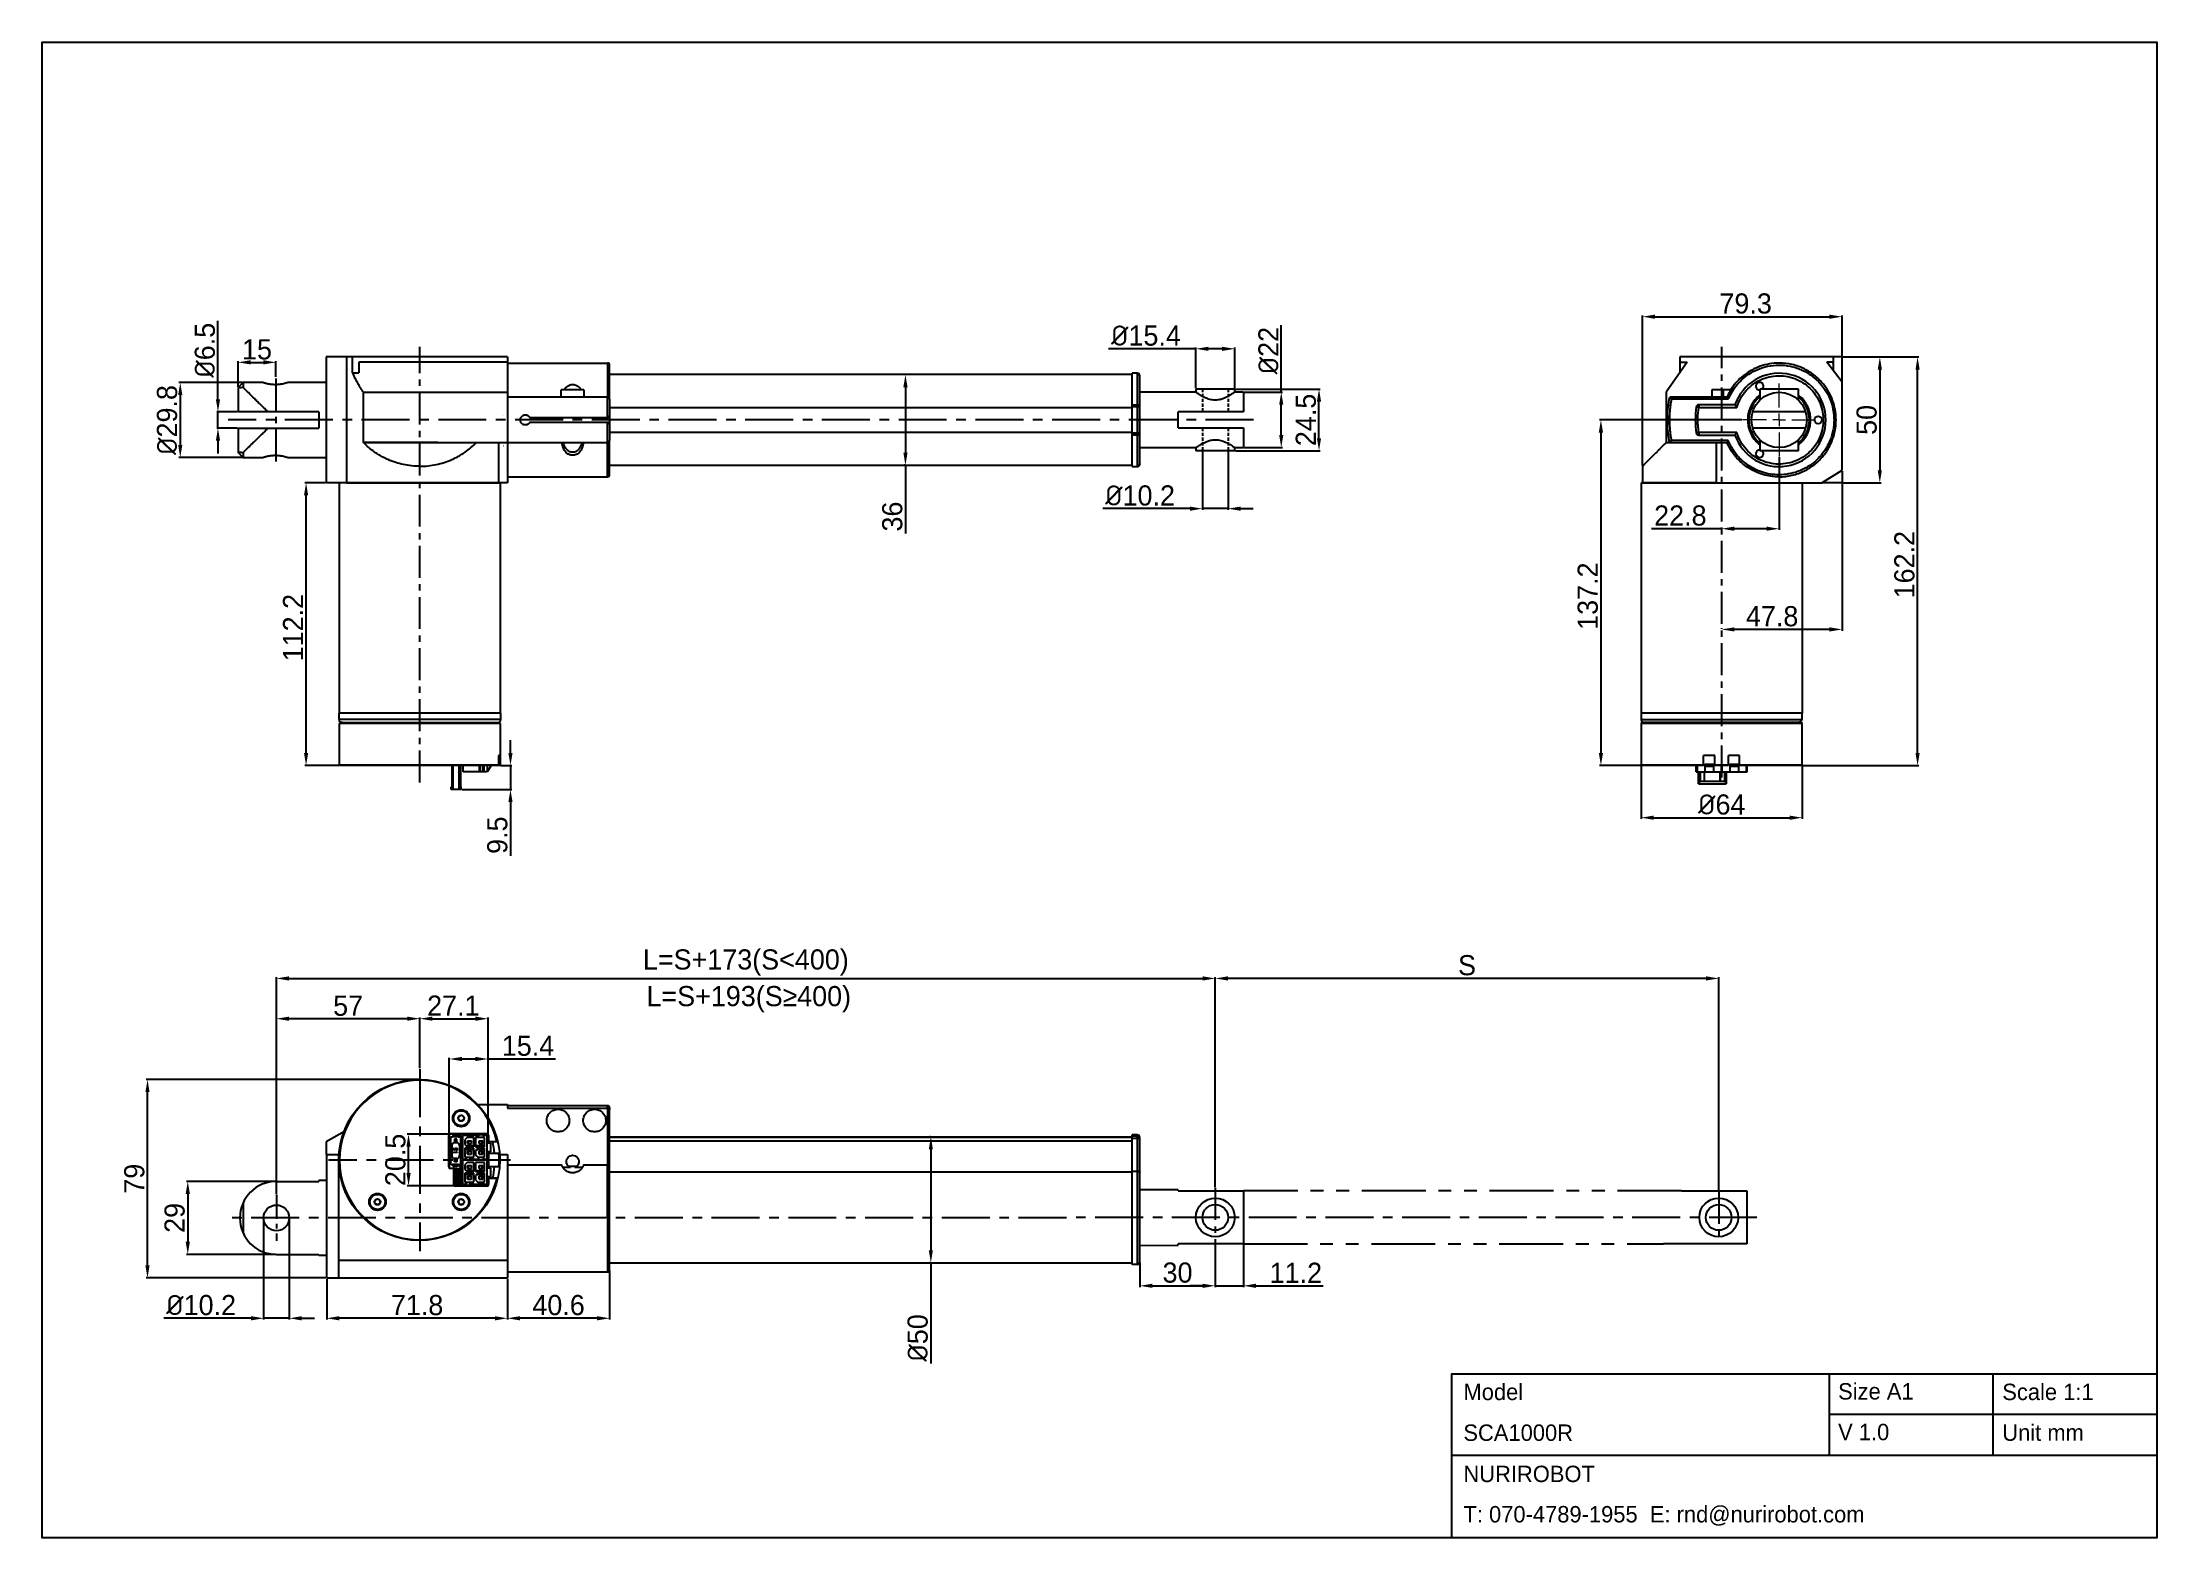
# Model space of a CAD drawing. Header units: millimetres. Extents: x 0 to 840, y 0 to 594.
import ezdxf

# ---------------------------------------------------------------- set-up
doc = ezdxf.new("R2010")
doc.units = ezdxf.units.MM
doc.header["$PDSIZE"] = -1
for name, pattern in [('CENTERX2', [20.32, 12.7, -2.54, 2.54, -2.54]), ('HIDDEN', [1.905, 1.27, -0.635]), ('PHANTOM', [12.7, 6.35, -1.27, 1.27, -1.27, 1.27, -1.27])]:
    doc.linetypes.add(name, pattern=pattern)
doc.layers.add('중심선', color=1, linetype='CENTERX2')
doc.layers.add('치수', color=4, linetype='Continuous')
doc.styles.add('누리로봇 문자스타일_20230829', font='GOTHIC.TTF')
doc.dimstyles.new('A2기본 치수스타일', dxfattribs={"dimtxt": 4, "dimasz": 4, "dimexe": 0.5, "dimexo": 0.3, "dimgap": 1, "dimtad": 1, "dimtoh": 1, "dimdec": 1, "dimzin": 12, "dimdsep": 46, "dimtxsty": '누리로봇 문자스타일_20230829', "dimcen": 0.09, "dimclrd": 3, "dimclre": 3, "dimclrt": 3, "dimadec": 0, "dimazin": 3, "dimtm": 1e-09, "dimtfac": 1, "dimtdec": 1, "dimtofl": 0, "dimtmove": 0, "dimatfit": 3, "dimfxl": 1, "dimfrac": 2, "dimarcsym": 0})
doc.dimstyles.new('A3치수선 초과 치수스타일', dxfattribs={"dimtxt": 4, "dimasz": 4, "dimexe": 0.5, "dimexo": 0.3, "dimgap": 1, "dimtad": 1, "dimdec": 1, "dimzin": 12, "dimdsep": 46, "dimtxsty": '누리로봇 문자스타일_20230829', "dimcen": 0.09, "dimclrd": 3, "dimclre": 3, "dimclrt": 3, "dimadec": 0, "dimazin": 3, "dimtm": 1e-09, "dimtfac": 1, "dimtdec": 1, "dimtofl": 0, "dimtmove": 0, "dimatfit": 3, "dimfxl": 1, "dimfrac": 2, "dimarcsym": 0})

msp = doc.modelspace()

# ---------------------------------------------------------------- texts
at = {"lineweight": -3, "attachment_point": 1, "style": '누리로봇 문자스타일_20230829'}
for s, insert, char_height, width in [('Model', (564.6, 61.17), 6.51, 21.4816), ('Size A1', (713.43, 61.4), 6.51, 51.9088), ('{\\fCentury Gothic|b0|i0|c0|p34;Scale 1:1}', (778.65, 61.17), 6.5096, 106.8105), ('SCA1000R', (564.56, 44.97), 6.51, 79.8224), ('V 1.0', (713.43, 45.24), 6.51, 51.9088), ('Unit mm', (778.65, 45), 6.51, 106.8105), ('NURIROBOT', (564.57, 28.6), 6.51, 80.7626), ('T: 070-4789-1955  E: rnd@nurirobot.com', (564.59, 12.58), 6.5096, 255.0365)]:
    msp.add_mtext(s, dxfattribs=dict(at, insert=insert, char_height=char_height, width=width))
at = {"layer": '치수', "color": 3, "insert": (280.66, 213.93), "char_height": 8, "attachment_point": 5, "style": '누리로봇 문자스타일_20230829'}
msp.add_mtext('L=S+193(S{\\fGulim|b0|i0|c129|p50;≥}400)', dxfattribs=at)

# ---------------------------------------------------------------- blocks, each defined once
blk = doc.blocks.new('*D136')
at = {"layer": 'Defpoints', "color": 0}
for p in [(104.8, 419), (112.8, 419), (118.3, 306.75)]:
    blk.add_point(p, dxfattribs=at)
at = {"layer": '치수', "color": 3, "lineweight": -2}
for p, q in [((112.5, 419), (104.3, 419)), ((104.8, 311.75), (104.8, 414)), ((118, 306.75), (104.3, 306.75))]:
    blk.add_line(p, q, dxfattribs=at)
at = {"layer": '치수', "color": 3}
for points in [[(103.97, 414), (105.63, 414), (104.8, 419)], [(103.97, 311.75), (105.63, 311.75), (104.8, 306.75)]]:
    blk.add_solid(points, dxfattribs=at)
at = {"layer": '치수', "color": 3, "insert": (99.62, 361.5), "char_height": 8, "attachment_point": 5, "rotation": 90, "style": '누리로봇 문자스타일_20230829'}
blk.add_mtext('112.2', dxfattribs=at)
blk = doc.blocks.new('*D137')
at = {"layer": 'Defpoints', "color": 0}
for p in [(77.8, 447.22), (69.8, 440.72), (77.8, 440.72)]:
    blk.add_point(p, dxfattribs=at)
at = {"layer": '치수', "color": 3, "lineweight": -2}
for p, q in [((69.8, 452.22), (69.8, 483.34)), ((77.5, 447.22), (69.3, 447.22)), ((69.8, 440.72), (69.8, 447.22)), ((77.5, 440.72), (69.3, 440.72)), ((69.8, 435.72), (69.8, 430.72))]:
    blk.add_line(p, q, dxfattribs=at)
at = {"layer": '치수', "color": 3}
for points in [[(68.97, 452.22), (70.63, 452.22), (69.8, 447.22)], [(68.97, 435.72), (70.63, 435.72), (69.8, 440.72)]]:
    blk.add_solid(points, dxfattribs=at)
at = {"layer": '치수', "color": 3, "insert": (64.6, 471.67), "char_height": 8, "attachment_point": 5, "rotation": 90, "style": '누리로봇 문자스타일_20230829'}
blk.add_mtext('{\\fISOCPEUR|b0|i0|c0|p34;%%C}6.5', dxfattribs=at)
blk = doc.blocks.new('*D138')
at = {"layer": 'Defpoints', "color": 0}
for p in [(79.8, 458.87), (54.8, 429.07), (79.81, 429.07)]:
    blk.add_point(p, dxfattribs=at)
at = {"layer": '치수', "color": 3, "lineweight": -2}
for p, q in [((79.5, 458.87), (54.3, 458.87)), ((54.8, 453.87), (54.8, 434.07)), ((79.51, 429.07), (54.3, 429.07))]:
    blk.add_line(p, q, dxfattribs=at)
at = {"layer": '치수', "color": 3}
for points in [[(53.97, 453.87), (55.63, 453.87), (54.8, 458.87)], [(53.97, 434.07), (55.63, 434.07), (54.8, 429.07)]]:
    blk.add_solid(points, dxfattribs=at)
at = {"layer": '치수', "color": 3, "insert": (49.6, 443.97), "char_height": 8, "attachment_point": 5, "rotation": 90, "style": '누리로봇 문자스타일_20230829'}
blk.add_mtext('{\\fISOCPEUR|b0|i0|c0|p34;%%C}29.8', dxfattribs=at)
blk = doc.blocks.new('*D139')
at = {"layer": 'Defpoints', "color": 0}
for p in [(92.8, 466.87), (77.8, 456.87), (92.8, 460.78)]:
    blk.add_point(p, dxfattribs=at)
at = {"layer": '치수', "color": 3, "lineweight": -2}
for p, q in [((77.8, 457.17), (77.8, 467.37)), ((82.8, 466.87), (87.8, 466.87)), ((92.8, 461.08), (92.8, 467.37))]:
    blk.add_line(p, q, dxfattribs=at)
at = {"layer": '치수', "color": 3}
for points in [[(82.8, 467.71), (82.8, 466.04), (77.8, 466.87)], [(87.8, 467.71), (87.8, 466.04), (92.8, 466.87)]]:
    blk.add_solid(points, dxfattribs=at)
at = {"layer": '치수', "color": 3, "insert": (85.3, 471.97), "char_height": 8, "attachment_point": 5, "style": '누리로봇 문자스타일_20230829'}
blk.add_mtext('15', dxfattribs=at)
blk = doc.blocks.new('*D140')
at = {"layer": 'Defpoints', "color": 0}
for p in [(342.91, 462), (342.91, 426), (342.91, 426)]:
    blk.add_point(p, dxfattribs=at)
at = {"layer": '치수', "color": 3, "lineweight": -2}
for p, q in [((342.61, 462), (342.41, 462)), ((342.91, 457), (342.91, 431)), ((342.61, 426), (342.41, 426)), ((342.91, 426), (342.91, 398.87))]:
    blk.add_line(p, q, dxfattribs=at)
at = {"layer": '치수', "color": 3}
for points in [[(342.08, 457), (343.75, 457), (342.91, 462)], [(342.08, 431), (343.75, 431), (342.91, 426)]]:
    blk.add_solid(points, dxfattribs=at)
at = {"layer": '치수', "color": 3, "insert": (337.71, 405.61), "char_height": 8, "attachment_point": 5, "rotation": 90, "style": '누리로봇 문자스타일_20230829'}
blk.add_mtext('36', dxfattribs=at)
blk = doc.blocks.new('*D141')
at = {"layer": 'Defpoints', "color": 0}
for p in [(473.7, 472.25), (458.3, 456.25), (473.7, 456.25)]:
    blk.add_point(p, dxfattribs=at)
at = {"layer": '치수', "color": 3, "lineweight": -2}
for p, q in [((458.3, 472.25), (423.6, 472.25)), ((458.3, 456.55), (458.3, 472.75)), ((468.7, 472.25), (463.3, 472.25)), ((473.7, 456.55), (473.7, 472.75))]:
    blk.add_line(p, q, dxfattribs=at)
at = {"layer": '치수', "color": 3}
for points in [[(463.3, 473.08), (463.3, 471.41), (458.3, 472.25)], [(468.7, 473.08), (468.7, 471.41), (473.7, 472.25)]]:
    blk.add_solid(points, dxfattribs=at)
at = {"layer": '치수', "color": 3, "insert": (438.45, 477.45), "char_height": 8, "attachment_point": 5, "style": '누리로봇 문자스타일_20230829'}
blk.add_mtext('{\\fISOCPEUR|b0|i0|c0|p34;%%C}15.4', dxfattribs=at)
blk = doc.blocks.new('*D142')
at = {"layer": 'Defpoints', "color": 0}
for p in [(460.9, 431.75), (471.1, 431.75), (471.1, 408.75)]:
    blk.add_point(p, dxfattribs=at)
at = {"layer": '치수', "color": 3, "lineweight": -2}
for p, q in [((460.9, 431.45), (460.9, 408.25)), ((471.1, 431.45), (471.1, 408.25)), ((455.9, 408.75), (421.31, 408.75)), ((471.1, 408.75), (460.9, 408.75)), ((476.1, 408.75), (481.1, 408.75))]:
    blk.add_line(p, q, dxfattribs=at)
at = {"layer": '치수', "color": 3}
for points in [[(455.9, 409.58), (455.9, 407.91), (460.9, 408.75)], [(476.1, 409.58), (476.1, 407.91), (471.1, 408.75)]]:
    blk.add_solid(points, dxfattribs=at)
at = {"layer": '치수', "color": 3, "insert": (436.1, 413.95), "char_height": 8, "attachment_point": 5, "style": '누리로봇 문자스타일_20230829'}
blk.add_mtext('{\\fISOCPEUR|b0|i0|c0|p34;%%C}10.2', dxfattribs=at)
blk = doc.blocks.new('*D143')
at = {"layer": 'Defpoints', "color": 0}
for p in [(473.7, 456.25), (507.2, 456.25), (473.7, 431.75)]:
    blk.add_point(p, dxfattribs=at)
at = {"layer": '치수', "color": 3, "lineweight": -2}
for p, q in [((474, 456.25), (507.7, 456.25)), ((507.2, 436.75), (507.2, 451.25)), ((474, 431.75), (507.7, 431.75))]:
    blk.add_line(p, q, dxfattribs=at)
at = {"layer": '치수', "color": 3}
for points in [[(506.37, 451.25), (508.03, 451.25), (507.2, 456.25)], [(506.37, 436.75), (508.03, 436.75), (507.2, 431.75)]]:
    blk.add_solid(points, dxfattribs=at)
at = {"layer": '치수', "color": 3, "insert": (502, 444), "char_height": 8, "attachment_point": 5, "rotation": 90, "style": '누리로봇 문자스타일_20230829'}
blk.add_mtext('24.5', dxfattribs=at)
blk = doc.blocks.new('*D144')
at = {"layer": 'Defpoints', "color": 0}
for p in [(477.2, 455), (492.2, 455), (477.2, 433)]:
    blk.add_point(p, dxfattribs=at)
at = {"layer": '치수', "color": 3, "lineweight": -2}
for p, q in [((492.2, 455), (492.2, 481.7)), ((477.5, 455), (492.7, 455)), ((492.2, 438), (492.2, 450)), ((477.5, 433), (492.7, 433))]:
    blk.add_line(p, q, dxfattribs=at)
at = {"layer": '치수', "color": 3}
for points in [[(491.37, 450), (493.03, 450), (492.2, 455)], [(491.37, 438), (493.03, 438), (492.2, 433)]]:
    blk.add_solid(points, dxfattribs=at)
at = {"layer": '치수', "color": 3, "insert": (487.1, 471.53), "char_height": 8, "attachment_point": 5, "rotation": 90, "style": '누리로봇 문자스타일_20230829'}
blk.add_mtext('{\\fISOCPEUR|b0|i0|c0|p34;%%C}22', dxfattribs=at)
blk = doc.blocks.new('SW_CENTERMARKSYMBOL_8')
at = {"color": 0, "linetype": 'Continuous', "lineweight": 0}
for p, q in [((0, 5), (0, 14.5)), ((-5, 0), (-14.5, 0)), ((0, 0), (-2.5, 0)), ((0, 0), (0, 2.5)), ((0, 0), (0, -2.5)), ((0, 0), (2.5, 0)), ((5, 0), (14.5, 0)), ((0, -5), (0, -14.5))]:
    blk.add_line(p, q, dxfattribs=at)
blk = doc.blocks.new('*D152')
at = {"layer": 'Defpoints', "color": 0}
for p in [(715, 485), (715, 469), (635.7, 425.6)]:
    blk.add_point(p, dxfattribs=at)
at = {"layer": '치수', "color": 3, "lineweight": -2}
for p, q in [((635.7, 425.9), (635.7, 485.5)), ((640.7, 485), (710, 485)), ((715, 469.3), (715, 485.5))]:
    blk.add_line(p, q, dxfattribs=at)
at = {"layer": '치수', "color": 3}
for points in [[(640.7, 485.83), (640.7, 484.16), (635.7, 485)], [(710, 485.83), (710, 484.16), (715, 485)]]:
    blk.add_solid(points, dxfattribs=at)
at = {"layer": '치수', "color": 3, "insert": (676.69, 490.2), "char_height": 8, "attachment_point": 5, "style": '누리로봇 문자스타일_20230829'}
blk.add_mtext('79.3', dxfattribs=at)
blk = doc.blocks.new('*D153')
at = {"layer": 'Defpoints', "color": 0}
for p in [(635.2, 307.05), (699.2, 307.05), (699.2, 286)]:
    blk.add_point(p, dxfattribs=at)
at = {"layer": '치수', "color": 3, "lineweight": -2}
for p, q in [((635.2, 306.75), (635.2, 285.5)), ((699.2, 306.75), (699.2, 285.5)), ((640.2, 286), (694.2, 286))]:
    blk.add_line(p, q, dxfattribs=at)
at = {"layer": '치수', "color": 3}
for points in [[(640.2, 286.83), (640.2, 285.16), (635.2, 286)], [(694.2, 286.83), (694.2, 285.16), (699.2, 286)]]:
    blk.add_solid(points, dxfattribs=at)
at = {"layer": '치수', "color": 3, "insert": (667.2, 291.2), "char_height": 8, "attachment_point": 5, "style": '누리로봇 문자스타일_20230829'}
blk.add_mtext('{\\fISOCPEUR|b0|i0|c0|p34;%%C}64', dxfattribs=at)
blk = doc.blocks.new('*D154')
at = {"layer": 'Defpoints', "color": 0}
for p in [(675.5, 444), (619.2, 306.75), (635.5, 306.75)]:
    blk.add_point(p, dxfattribs=at)
at = {"layer": '치수', "color": 3, "lineweight": -2}
for p, q in [((675.2, 444), (618.7, 444)), ((619.2, 439), (619.2, 311.75)), ((635.2, 306.75), (618.7, 306.75))]:
    blk.add_line(p, q, dxfattribs=at)
at = {"layer": '치수', "color": 3}
for points in [[(618.37, 439), (620.03, 439), (619.2, 444)], [(618.37, 311.75), (620.03, 311.75), (619.2, 306.75)]]:
    blk.add_solid(points, dxfattribs=at)
at = {"layer": '치수', "color": 3, "insert": (614, 374), "char_height": 8, "attachment_point": 5, "rotation": 90, "style": '누리로봇 문자스타일_20230829'}
blk.add_mtext('137.2', dxfattribs=at)
blk = doc.blocks.new('*D155')
at = {"layer": 'Defpoints', "color": 0}
for p in [(715, 469), (745, 469), (698.9, 306.75)]:
    blk.add_point(p, dxfattribs=at)
at = {"layer": '치수', "color": 3, "lineweight": -2}
for p, q in [((715.3, 469), (745.5, 469)), ((745, 311.75), (745, 464)), ((699.2, 306.75), (745.5, 306.75))]:
    blk.add_line(p, q, dxfattribs=at)
at = {"layer": '치수', "color": 3}
for points in [[(744.17, 464), (745.83, 464), (745, 469)], [(744.17, 311.75), (745.83, 311.75), (745, 306.75)]]:
    blk.add_solid(points, dxfattribs=at)
at = {"layer": '치수', "color": 3, "insert": (739.8, 386.5), "char_height": 8, "attachment_point": 5, "rotation": 90, "style": '누리로봇 문자스타일_20230829'}
blk.add_mtext('162.2', dxfattribs=at)
blk = doc.blocks.new('*D156')
at = {"layer": 'Defpoints', "color": 0}
for p in [(690, 429.5), (667.2, 400.78), (667.2, 400.78)]:
    blk.add_point(p, dxfattribs=at)
at = {"layer": '치수', "color": 3, "lineweight": -2}
for p, q in [((690, 429.2), (690, 400.28)), ((667.2, 400.78), (639.31, 400.78)), ((667.2, 401.08), (667.2, 401.28)), ((685, 400.78), (672.2, 400.78))]:
    blk.add_line(p, q, dxfattribs=at)
at = {"layer": '치수', "color": 3}
for points in [[(672.2, 401.62), (672.2, 399.95), (667.2, 400.78)], [(685, 401.62), (685, 399.95), (690, 400.78)]]:
    blk.add_solid(points, dxfattribs=at)
at = {"layer": '치수', "color": 3, "insert": (650.76, 405.98), "char_height": 8, "attachment_point": 5, "style": '누리로봇 문자스타일_20230829'}
blk.add_mtext('22.8', dxfattribs=at)
blk = doc.blocks.new('*D157')
at = {"layer": 'Defpoints', "color": 0}
for p in [(715, 419), (667.2, 360.78), (667.2, 360.78)]:
    blk.add_point(p, dxfattribs=at)
at = {"layer": '치수', "color": 3, "lineweight": -2}
for p, q in [((715, 418.7), (715, 360.28)), ((667.2, 361.08), (667.2, 361.28)), ((710, 360.78), (672.2, 360.78))]:
    blk.add_line(p, q, dxfattribs=at)
at = {"layer": '치수', "color": 3}
for points in [[(672.2, 361.62), (672.2, 359.95), (667.2, 360.78)], [(710, 361.62), (710, 359.95), (715, 360.78)]]:
    blk.add_solid(points, dxfattribs=at)
at = {"layer": '치수', "color": 3, "insert": (687.22, 365.98), "char_height": 8, "attachment_point": 5, "style": '누리로봇 문자스타일_20230829'}
blk.add_mtext('47.8', dxfattribs=at)
blk = doc.blocks.new('*D158')
at = {"layer": 'Defpoints', "color": 0}
for p in [(715, 469), (715, 419), (730, 419)]:
    blk.add_point(p, dxfattribs=at)
at = {"layer": '치수', "color": 3, "lineweight": -2}
for p, q in [((715.3, 469), (730.5, 469)), ((730, 464), (730, 424)), ((715.3, 419), (730.5, 419))]:
    blk.add_line(p, q, dxfattribs=at)
at = {"layer": '치수', "color": 3}
for points in [[(729.17, 464), (730.83, 464), (730, 469)], [(729.17, 424), (730.83, 424), (730, 419)]]:
    blk.add_solid(points, dxfattribs=at)
at = {"layer": '치수', "color": 3, "insert": (724.8, 444), "char_height": 8, "attachment_point": 5, "rotation": 90, "style": '누리로봇 문자스타일_20230829'}
blk.add_mtext('50', dxfattribs=at)
blk = doc.blocks.new('*D171')
at = {"layer": 'Defpoints', "color": 0}
for p in [(353, 159.21), (353, 159.21), (353, 109.21)]:
    blk.add_point(p, dxfattribs=at)
at = {"layer": '치수', "color": 3, "lineweight": -2}
for p, q in [((352.7, 159.21), (352.5, 159.21)), ((353, 154.21), (353, 114.21)), ((352.7, 109.21), (352.5, 109.21)), ((353, 109.21), (353, 69.16))]:
    blk.add_line(p, q, dxfattribs=at)
at = {"layer": '치수', "color": 3}
for points in [[(352.17, 154.21), (353.83, 154.21), (353, 159.21)], [(352.17, 114.21), (353.83, 114.21), (353, 109.21)]]:
    blk.add_solid(points, dxfattribs=at)
at = {"layer": '치수', "color": 3, "insert": (347.8, 79.35), "char_height": 8, "attachment_point": 5, "rotation": 90, "style": '누리로봇 문자스타일_20230829'}
blk.add_mtext('{\\fISOCPEUR|b0|i0|c0|p34;%%C}50', dxfattribs=at)
blk = doc.blocks.new('*D172')
at = {"layer": 'Defpoints', "color": 0}
for p in [(184.8, 103.16), (225.4, 106.36), (184.8, 87.16)]:
    blk.add_point(p, dxfattribs=at)
at = {"layer": '치수', "color": 3, "lineweight": -2}
for p, q in [((184.8, 102.86), (184.8, 86.66)), ((225.4, 106.06), (225.4, 86.66)), ((220.4, 87.16), (189.8, 87.16))]:
    blk.add_line(p, q, dxfattribs=at)
at = {"layer": '치수', "color": 3}
for points in [[(189.8, 87.99), (189.8, 86.32), (184.8, 87.16)], [(220.4, 87.99), (220.4, 86.32), (225.4, 87.16)]]:
    blk.add_solid(points, dxfattribs=at)
at = {"layer": '치수', "color": 3, "insert": (205.1, 92.36), "char_height": 8, "attachment_point": 5, "style": '누리로봇 문자스타일_20230829'}
blk.add_mtext('40.6', dxfattribs=at)
blk = doc.blocks.new('*D173')
at = {"layer": 'Defpoints', "color": 0}
for p in [(113, 103.16), (184.8, 103.16), (113, 87.16)]:
    blk.add_point(p, dxfattribs=at)
at = {"layer": '치수', "color": 3, "lineweight": -2}
for p, q in [((113, 102.86), (113, 86.66)), ((184.8, 102.86), (184.8, 86.66)), ((179.8, 87.16), (118, 87.16))]:
    blk.add_line(p, q, dxfattribs=at)
at = {"layer": '치수', "color": 3}
for points in [[(118, 87.99), (118, 86.32), (113, 87.16)], [(179.8, 87.99), (179.8, 86.32), (184.8, 87.16)]]:
    blk.add_solid(points, dxfattribs=at)
at = {"layer": '치수', "color": 3, "insert": (148.9, 92.36), "char_height": 8, "attachment_point": 5, "style": '누리로봇 문자스타일_20230829'}
blk.add_mtext('71.8', dxfattribs=at)
blk = doc.blocks.new('*D174')
at = {"layer": 'Defpoints', "color": 0}
for p in [(41.8, 182), (150, 182), (113, 103.16)]:
    blk.add_point(p, dxfattribs=at)
at = {"layer": '치수', "color": 3, "lineweight": -2}
for p, q in [((149.7, 182), (41.3, 182)), ((41.8, 108.16), (41.8, 177)), ((112.7, 103.16), (41.3, 103.16))]:
    blk.add_line(p, q, dxfattribs=at)
at = {"layer": '치수', "color": 3}
for points in [[(40.97, 177), (42.63, 177), (41.8, 182)], [(40.97, 108.16), (42.63, 108.16), (41.8, 103.16)]]:
    blk.add_solid(points, dxfattribs=at)
at = {"layer": '치수', "color": 3, "insert": (36.6, 142.58), "char_height": 8, "attachment_point": 5, "rotation": 90, "style": '누리로봇 문자스타일_20230829'}
blk.add_mtext('79', dxfattribs=at)
blk = doc.blocks.new('*D175')
at = {"layer": 'Defpoints', "color": 0}
for p in [(93, 141.53), (57.8, 112.53), (93, 112.53)]:
    blk.add_point(p, dxfattribs=at)
at = {"layer": '치수', "color": 3, "lineweight": -2}
for p, q in [((92.7, 141.53), (57.3, 141.53)), ((57.8, 136.53), (57.8, 117.53)), ((92.7, 112.53), (57.3, 112.53))]:
    blk.add_line(p, q, dxfattribs=at)
at = {"layer": '치수', "color": 3}
for points in [[(56.97, 136.53), (58.63, 136.53), (57.8, 141.53)], [(56.97, 117.53), (58.63, 117.53), (57.8, 112.53)]]:
    blk.add_solid(points, dxfattribs=at)
at = {"layer": '치수', "color": 3, "insert": (52.6, 127.03), "char_height": 8, "attachment_point": 5, "rotation": 90, "style": '누리로봇 문자스타일_20230829'}
blk.add_mtext('29', dxfattribs=at)
blk = doc.blocks.new('*D176')
at = {"layer": 'Defpoints', "color": 0}
for p in [(436, 109.51), (466, 117.01), (466, 100.06)]:
    blk.add_point(p, dxfattribs=at)
at = {"layer": '치수', "color": 3, "lineweight": -2}
for p, q in [((436, 109.21), (436, 99.56)), ((466, 116.71), (466, 99.56)), ((441, 100.06), (461, 100.06))]:
    blk.add_line(p, q, dxfattribs=at)
at = {"layer": '치수', "color": 3}
for points in [[(441, 100.89), (441, 99.22), (436, 100.06)], [(461, 100.89), (461, 99.22), (466, 100.06)]]:
    blk.add_solid(points, dxfattribs=at)
at = {"layer": '치수', "color": 3, "insert": (451, 105.26), "char_height": 8, "attachment_point": 5, "style": '누리로봇 문자스타일_20230829'}
blk.add_mtext('30', dxfattribs=at)
blk = doc.blocks.new('*D177')
at = {"layer": 'Defpoints', "color": 0}
for p in [(466, 117.01), (477.2, 116.67), (477.2, 100.06)]:
    blk.add_point(p, dxfattribs=at)
at = {"layer": '치수', "color": 3, "lineweight": -2}
for p, q in [((466, 116.71), (466, 99.56)), ((477.2, 116.37), (477.2, 99.56)), ((461, 100.06), (456, 100.06)), ((466, 100.06), (477.2, 100.06)), ((482.2, 100.06), (508.81, 100.06))]:
    blk.add_line(p, q, dxfattribs=at)
at = {"layer": '치수', "color": 3}
for points in [[(461, 100.89), (461, 99.22), (466, 100.06)], [(482.2, 100.89), (482.2, 99.22), (477.2, 100.06)]]:
    blk.add_solid(points, dxfattribs=at)
at = {"layer": '치수', "color": 3, "insert": (498.01, 105.23), "char_height": 8, "attachment_point": 5, "style": '누리로봇 문자스타일_20230829'}
blk.add_mtext('11.2', dxfattribs=at)
blk = doc.blocks.new('*D178')
at = {"layer": 'Defpoints', "color": 0}
for p in [(93, 206.15), (150, 186.15), (93, 136.13)]:
    blk.add_point(p, dxfattribs=at)
at = {"layer": '치수', "color": 3, "lineweight": -2}
for p, q in [((93, 136.43), (93, 206.65)), ((145, 206.15), (98, 206.15)), ((150, 186.45), (150, 206.65))]:
    blk.add_line(p, q, dxfattribs=at)
at = {"layer": '치수', "color": 3}
for points in [[(98, 206.99), (98, 205.32), (93, 206.15)], [(145, 206.99), (145, 205.32), (150, 206.15)]]:
    blk.add_solid(points, dxfattribs=at)
at = {"layer": '치수', "color": 3, "insert": (121.5, 211.26), "char_height": 8, "attachment_point": 5, "style": '누리로봇 문자스타일_20230829'}
blk.add_mtext('57', dxfattribs=at)
blk = doc.blocks.new('*D180')
at = {"layer": 'Defpoints', "color": 0}
for p in [(466, 222.15), (93, 136.13), (466, 138.91)]:
    blk.add_point(p, dxfattribs=at)
at = {"layer": '치수', "color": 3, "lineweight": -2}
for p, q in [((93, 136.43), (93, 222.65)), ((98, 222.15), (461, 222.15)), ((466, 139.21), (466, 222.65))]:
    blk.add_line(p, q, dxfattribs=at)
at = {"layer": '치수', "color": 3}
for points in [[(98, 222.99), (98, 221.32), (93, 222.15)], [(461, 222.99), (461, 221.32), (466, 222.15)]]:
    blk.add_solid(points, dxfattribs=at)
at = {"layer": '치수', "color": 3, "insert": (279.5, 228.49), "char_height": 8, "attachment_point": 5, "style": '누리로봇 문자스타일_20230829'}
blk.add_mtext('L=S+173(S<400)', dxfattribs=at)
blk = doc.blocks.new('*D181')
at = {"layer": 'Defpoints', "color": 0}
for p in [(466, 222.15), (466, 138.91), (666, 137.41)]:
    blk.add_point(p, dxfattribs=at)
at = {"layer": '치수', "color": 3, "lineweight": -2}
for p, q in [((466, 139.21), (466, 222.65)), ((661, 222.15), (471, 222.15)), ((666, 137.71), (666, 222.65))]:
    blk.add_line(p, q, dxfattribs=at)
at = {"layer": '치수', "color": 3}
for points in [[(471, 222.99), (471, 221.32), (466, 222.15)], [(661, 222.99), (661, 221.32), (666, 222.15)]]:
    blk.add_solid(points, dxfattribs=at)
at = {"layer": '치수', "color": 3, "insert": (566, 227.36), "char_height": 8, "attachment_point": 5, "style": '누리로봇 문자스타일_20230829'}
blk.add_mtext('S', dxfattribs=at)
blk = doc.blocks.new('*D182')
at = {"layer": 'Defpoints', "color": 0}
for p in [(87.9, 127.03), (98.1, 127.03), (98.1, 87.16)]:
    blk.add_point(p, dxfattribs=at)
at = {"layer": '치수', "color": 3, "lineweight": -2}
for p, q in [((87.9, 126.73), (87.9, 86.66)), ((98.1, 126.73), (98.1, 86.66)), ((82.9, 87.16), (48.31, 87.16)), ((98.1, 87.16), (87.9, 87.16)), ((103.1, 87.16), (108.1, 87.16))]:
    blk.add_line(p, q, dxfattribs=at)
at = {"layer": '치수', "color": 3}
for points in [[(82.9, 87.99), (82.9, 86.32), (87.9, 87.16)], [(103.1, 87.99), (103.1, 86.32), (98.1, 87.16)]]:
    blk.add_solid(points, dxfattribs=at)
at = {"layer": '치수', "color": 3, "insert": (63.1, 92.36), "char_height": 8, "attachment_point": 5, "style": '누리로봇 문자스타일_20230829'}
blk.add_mtext('{\\fISOCPEUR|b0|i0|c0|p34;\\C3;%%C}10.2', dxfattribs=at)
blk = doc.blocks.new('*D183')
at = {"layer": 'Defpoints', "color": 0}
for p in [(145.5, 160.31), (162.2, 160.31), (164.2, 139.81)]:
    blk.add_point(p, dxfattribs=at)
at = {"layer": '치수', "color": 3, "lineweight": -2}
for p, q in [((161.9, 160.31), (145, 160.31)), ((145.5, 144.81), (145.5, 155.31)), ((163.9, 139.81), (145, 139.81))]:
    blk.add_line(p, q, dxfattribs=at)
at = {"layer": '치수', "color": 3}
for points in [[(144.67, 155.31), (146.33, 155.31), (145.5, 160.31)], [(144.67, 144.81), (146.33, 144.81), (145.5, 139.81)]]:
    blk.add_solid(points, dxfattribs=at)
at = {"layer": '치수', "color": 3, "insert": (140.3, 150.06), "char_height": 8, "attachment_point": 5, "rotation": 90, "style": '누리로봇 문자스타일_20230829'}
blk.add_mtext('20.5', dxfattribs=at)
blk = doc.blocks.new('*D184')
at = {"layer": 'Defpoints', "color": 0}
for p in [(161.7, 190.15), (161.7, 159.81), (177.1, 159.81)]:
    blk.add_point(p, dxfattribs=at)
at = {"layer": '치수', "color": 3, "lineweight": -2}
for p, q in [((161.7, 160.11), (161.7, 190.65)), ((166.7, 190.15), (172.1, 190.15)), ((177.1, 160.11), (177.1, 190.65)), ((177.1, 190.15), (203.82, 190.15))]:
    blk.add_line(p, q, dxfattribs=at)
at = {"layer": '치수', "color": 3}
for points in [[(166.7, 190.99), (166.7, 189.32), (161.7, 190.15)], [(172.1, 190.99), (172.1, 189.32), (177.1, 190.15)]]:
    blk.add_solid(points, dxfattribs=at)
at = {"layer": '치수', "color": 3, "insert": (192.96, 195.36), "char_height": 8, "attachment_point": 5, "style": '누리로봇 문자스타일_20230829'}
blk.add_mtext('15.4', dxfattribs=at)
blk = doc.blocks.new('*D185')
at = {"layer": 'Defpoints', "color": 0}
for p in [(177.1, 206.15), (150, 186.15), (177.1, 159.81)]:
    blk.add_point(p, dxfattribs=at)
at = {"layer": '치수', "color": 3, "lineweight": -2}
for p, q in [((150, 186.45), (150, 206.65)), ((155, 206.15), (172.1, 206.15)), ((177.1, 160.11), (177.1, 206.65))]:
    blk.add_line(p, q, dxfattribs=at)
at = {"layer": '치수', "color": 3}
for points in [[(155, 206.99), (155, 205.32), (150, 206.15)], [(172.1, 206.99), (172.1, 205.32), (177.1, 206.15)]]:
    blk.add_solid(points, dxfattribs=at)
at = {"layer": '치수', "color": 3, "insert": (163.3, 211.36), "char_height": 8, "attachment_point": 5, "style": '누리로봇 문자스타일_20230829'}
blk.add_mtext('27.1', dxfattribs=at)
blk = doc.blocks.new('*D186')
at = {"layer": 'Defpoints', "color": 0}
for p in [(181.7, 306.75), (166.34, 297.24), (186, 297.24)]:
    blk.add_point(p, dxfattribs=at)
at = {"layer": '치수', "color": 3, "lineweight": -2}
for p, q in [((186, 311.75), (186, 316.75)), ((182, 306.75), (186.5, 306.75)), ((186, 306.75), (186, 297.24)), ((166.64, 297.24), (186.5, 297.24)), ((186, 292.24), (186, 270.85))]:
    blk.add_line(p, q, dxfattribs=at)
at = {"layer": '치수', "color": 3}
for points in [[(185.17, 311.75), (186.83, 311.75), (186, 306.75)], [(185.17, 292.24), (186.83, 292.24), (186, 297.24)]]:
    blk.add_solid(points, dxfattribs=at)
at = {"layer": '치수', "color": 3, "insert": (180.8, 279.05), "char_height": 8, "attachment_point": 5, "rotation": 90, "style": '누리로봇 문자스타일_20230829'}
blk.add_mtext('9.5', dxfattribs=at)

# ---------------------------------------------------------------- dimensions: what is measured, and where the dimension line sits
at = {"layer": '치수'}
for base, p1, p2, picture, middle in [((715, 485), (635.7, 425.6), (715, 469), '*D152', (676.69, 485)), ((667.2, 400.78), (690, 429.5), (667.2, 400.78), '*D156', (650.76, 400.78)), ((667.2, 360.78), (715, 419), (667.2, 360.78), '*D157', (687.22, 360.78)), ((177.1, 206.15), (150, 186.15), (177.1, 159.81), '*D185', (163.3, 206.15)), ((161.7, 190.15), (177.1, 159.81), (161.7, 159.81), '*D184', (192.96, 190.15)), ((113, 87.16), (184.8, 103.16), (113, 103.16), '*D173', (148.9, 87.16))]:
    dim = msp.add_linear_dim(base=base, p1=p1, p2=p2, dimstyle='A2기본 치수스타일', override={"dimtxt": 8, "dimasz": 5}, dxfattribs=at)
    dim.commit()
    dim.dimension.update_dxf_attribs({"geometry": picture, "text_midpoint": middle, "dimtype": 160})
for base, p1, p2, text, override, picture, middle in [((69.8, 440.72), (77.8, 447.22), (77.8, 440.72), '{\\fISOCPEUR|b0|i0|c0|p34;%%C}6.5', {"dimtxt": 8, "dimasz": 5, "dimtofl": 1}, '*D137', (69.8, 471.67)), ((492.2, 455), (477.2, 433), (477.2, 455), '{\\fISOCPEUR|b0|i0|c0|p34;%%C}<>', {"dimtxt": 8, "dimasz": 5}, '*D144', (492.2, 471.53)), ((353, 159.21), (353, 109.21), (353, 159.21), '{\\fISOCPEUR|b0|i0|c0|p34;%%C}<>', {"dimtxt": 8, "dimasz": 5}, '*D171', (353, 79.35))]:
    dim = msp.add_linear_dim(base=base, p1=p1, p2=p2, angle=90, text=text, dimstyle='A3치수선 초과 치수스타일', override=override, dxfattribs=at)
    dim.commit()
    dim.dimension.update_dxf_attribs({"geometry": picture, "text_midpoint": middle, "dimtype": 160})
for base, p1, p2, text, override, picture, middle in [((473.7, 472.25), (458.3, 456.25), (473.7, 456.25), '{\\fISOCPEUR|b0|i0|c0|p34;%%C}<>', {"dimtxt": 8, "dimasz": 5}, '*D141', (438.45, 472.25)), ((471.1, 408.75), (460.9, 431.75), (471.1, 431.75), '{\\fISOCPEUR|b0|i0|c0|p34;%%C}<>', {"dimtxt": 8, "dimasz": 5, "dimtofl": 1}, '*D142', (436.1, 408.75)), ((699.2, 286), (635.2, 307.05), (699.2, 307.05), '{\\fISOCPEUR|b0|i0|c0|p34;%%C}<>', {"dimtxt": 8, "dimasz": 5}, '*D153', (667.2, 286)), ((466, 222.15), (93, 136.13), (466, 138.91), 'L=S+173(S<400)', {"dimtxt": 8, "dimasz": 5}, '*D180', (279.5, 222.15)), ((98.1, 87.16), (87.9, 127.03), (98.1, 127.03), '{\\fISOCPEUR|b0|i0|c0|p34;\\C3;%%C}<>', {"dimtxt": 8, "dimasz": 5, "dimtofl": 1}, '*D182', (63.1, 87.16))]:
    dim = msp.add_linear_dim(base=base, p1=p1, p2=p2, text=text, dimstyle='A2기본 치수스타일', override=override, dxfattribs=at)
    dim.commit()
    dim.dimension.update_dxf_attribs({"geometry": picture, "text_midpoint": middle, "dimtype": 160})
for base, p1, p2, override, picture, middle in [((92.8, 466.87), (77.8, 456.87), (92.8, 460.78), {"dimtxt": 8, "dimasz": 5}, '*D139', (85.3, 471.97)), ((93, 206.15), (150, 186.15), (93, 136.13), {"dimtxt": 8, "dimasz": 5}, '*D178', (121.5, 211.26)), ((466, 100.06), (436, 109.51), (466, 117.01), {"dimtxt": 8, "dimasz": 5}, '*D176', (451, 105.26)), ((477.2, 100.06), (466, 117.01), (477.2, 116.67), {"dimtxt": 8, "dimasz": 5, "dimtofl": 1}, '*D177', (498.01, 105.23)), ((184.8, 87.16), (225.4, 106.36), (184.8, 103.16), {"dimtxt": 8, "dimasz": 5}, '*D172', (205.1, 92.36))]:
    dim = msp.add_linear_dim(base=base, p1=p1, p2=p2, dimstyle='A2기본 치수스타일', override=override, dxfattribs=at)
    dim.commit()
    dim.dimension.update_dxf_attribs({"geometry": picture, "text_midpoint": middle})
for base, p1, p2, dimstyle, override, picture, middle in [((745.000001, 468.995152), (698.9, 306.745154), (715.000001, 468.995152), 'A2기본 치수스타일', {"dimtxt": 8, "dimasz": 5}, '*D155', (745.000001, 386.495152)), ((730, 419), (715, 469), (715, 419), 'A2기본 치수스타일', {"dimtxt": 8, "dimasz": 5}, '*D158', (730, 444)), ((342.91, 426), (342.91, 462), (342.91, 426), 'A3치수선 초과 치수스타일', {"dimtxt": 8, "dimasz": 5}, '*D140', (342.91, 405.61)), ((507.2, 456.25), (473.7, 431.75), (473.7, 456.25), 'A2기본 치수스타일', {"dimtxt": 8, "dimasz": 5}, '*D143', (507.2, 444)), ((619.199998, 306.745154), (675.5, 443.995152), (635.5, 306.745154), 'A2기본 치수스타일', {"dimtxt": 8, "dimasz": 5}, '*D154', (619.199998, 373.995152)), ((104.8, 418.995151), (118.3, 306.745155), (112.8, 418.995151), 'A2기본 치수스타일', {"dimtxt": 8, "dimasz": 5}, '*D136', (104.8, 361.495152)), ((186, 297.24), (181.7, 306.75), (166.34, 297.24), 'A3치수선 초과 치수스타일', {"dimtxt": 8, "dimasz": 5, "dimtofl": 1}, '*D186', (186, 279.05)), ((145.5, 160.31), (164.2, 139.81), (162.2, 160.31), 'A2기본 치수스타일', {"dimtxt": 8, "dimasz": 5}, '*D183', (145.5, 150.06))]:
    dim = msp.add_linear_dim(base=base, p1=p1, p2=p2, angle=90, dimstyle=dimstyle, override=override, dxfattribs=at)
    dim.commit()
    dim.dimension.update_dxf_attribs({"geometry": picture, "text_midpoint": middle, "dimtype": 160})
for base, p1, p2, text, picture, middle in [((54.8, 429.07), (79.8, 458.87), (79.81, 429.07), '{\\fISOCPEUR|b0|i0|c0|p34;%%C}29.8', '*D138', (49.6, 443.97)), ((41.8, 182), (113, 103.16), (150, 182), '79', '*D174', (36.6, 142.58))]:
    dim = msp.add_linear_dim(base=base, p1=p1, p2=p2, angle=90, text=text, dimstyle='A2기본 치수스타일', override={"dimtxt": 8, "dimasz": 5}, dxfattribs=at)
    dim.commit()
    dim.dimension.update_dxf_attribs({"geometry": picture, "text_midpoint": middle})
dim = msp.add_linear_dim(base=(466, 222.15), p1=(666, 137.41), p2=(466, 138.91), text='S', dimstyle='A2기본 치수스타일', override={"dimtxt": 8, "dimasz": 5}, dxfattribs=at)
dim.commit()
dim.dimension.update_dxf_attribs({"geometry": '*D181', "text_midpoint": (566, 227.36)})
dim = msp.add_linear_dim(base=(57.8, 112.53), p1=(93, 141.53), p2=(93, 112.53), angle=90, dimstyle='A2기본 치수스타일', override={"dimtxt": 8, "dimasz": 5}, dxfattribs=at)
dim.commit()
dim.dimension.update_dxf_attribs({"geometry": '*D175', "text_midpoint": (52.6, 127.03)})

# ---------------------------------------------------------------- linework, layer by layer
at = {"color": 7, "linetype": 'Continuous', "lineweight": 25}
for p, q in [((112.8, 469), (112.8, 419)), ((120.8, 469), (112.8, 469)), ((120.8, 469), (120.8, 419)), ((123.29, 462.71), (123.29, 469)), ((184.8, 469), (123.29, 469)), ((123.29, 462.71), (125.8, 462.71)), ((125.8, 467), (125.8, 462.71)), ((184.8, 467), (125.8, 467)), ((184.8, 469), (184.8, 419)), ((184.8, 466.6), (224.6, 466.6)), ((435, 462.55), (433, 462.55)), ((433, 425.45), (433, 462.55)), ((653.5, 467), (645.1, 455)), ((715, 469), (650.5, 469)), ((650.5, 469), (650.5, 462.71)), ((650.5, 467), (653.5, 467)), ((711.5, 467), (709, 467)), ((715, 459), (709, 467)), ((711.25, 467), (711.5, 466.6)), ((711.5, 469), (711.5, 463.66)), ((715, 424), (715, 469)), ((79.8, 458.87), (77.8, 456.87)), ((77.8, 456.87), (77.8, 447.22)), ((87.55, 458.87), (79.8, 458.87)), ((112.8, 458.87), (97.65, 458.87)), ((127.55, 435), (127.55, 455)), ((127.55, 455), (184.8, 455)), ((206.2, 453), (206.2, 456)), ((215.2, 456), (215.2, 453)), ((433, 462), (225.4, 462)), ((458.34, 455), (436, 455)), ((458.3, 456.25), (458.3, 454.96)), ((473.7, 456.25), (458.3, 456.25)), ((477.2, 455), (473.63, 455)), ((473.7, 454.95), (473.7, 456.25)), ((477.2, 455), (477.2, 447.17)), ((645.1, 455), (645.1, 435)), ((663.3, 456), (663.3, 452.99)), ((667.8, 456), (667.8, 453)), ((682.3, 456.25), (682.3, 451.85)), ((697.7, 456.25), (682.3, 456.25)), ((697.7, 451.92), (697.7, 456.25)), ((109.8, 447.22), (77.8, 447.22)), ((224.6, 453), (184.8, 453)), ((192.6, 445.87), (191.2, 445.87)), ((225.4, 449), (433, 449)), ((433, 450), (435, 450)), ((435, 449.15), (433, 449.15)), ((435, 450), (435, 438)), ((477.2, 447.17), (451.2, 447.17)), ((451.2, 440.82), (451.2, 447.17)), ((669.27, 453), (646.52, 453)), ((669.8, 452.2), (647.18, 452.2)), ((672.45, 450), (658.09, 450)), ((658.09, 450), (658.09, 449)), ((658.09, 449), (673.18, 449)), ((700.53, 447.17), (679.47, 447.17)), ((77.8, 440.72), (77.8, 431.08)), ((77.8, 440.72), (109.8, 440.72)), ((170.22, 443.88), (170.21, 443.88)), ((191.03, 442.2), (192.77, 442.2)), ((193.63, 445), (224.6, 445)), ((224.6, 443), (193.63, 443)), ((433, 439), (225.4, 439)), ((433, 438.84), (435, 438.84)), ((435, 438), (433, 438)), ((451.2, 440.82), (477.2, 440.82)), ((477.2, 440.82), (477.2, 433)), ((645.61, 445), (646.41, 445)), ((646.41, 443), (645.61, 443)), ((673.18, 439), (658.09, 439)), ((658.09, 439), (658.09, 438)), ((658.09, 438), (672.45, 438)), ((677.5, 444), (677.5, 443.89)), ((679.47, 440.82), (700.53, 440.82)), ((702.5, 444), (702.5, 444.1)), ((77.8, 431.07), (79.81, 429.07)), ((79.8, 429.07), (87.55, 429.07)), ((97.65, 429.07), (112.8, 429.07)), ((157.12, 435), (127.55, 435)), ((127.55, 435), (224.6, 435)), ((181.42, 419), (181.42, 435)), ((436, 433), (458.37, 433)), ((458.3, 433.05), (458.3, 431.75)), ((473.7, 431.75), (458.3, 431.75)), ((473.66, 433), (477.2, 433)), ((473.7, 431.75), (473.7, 433.03)), ((645.1, 435), (669.27, 435)), ((669.8, 435.8), (647.18, 435.8)), ((665, 435), (665, 419)), ((682.3, 436.14), (682.3, 431.75)), ((697.7, 431.75), (682.3, 431.75)), ((697.7, 431.75), (697.7, 436.07)), ((184.8, 421.4), (224.6, 421.4)), ((225.4, 426), (433, 426)), ((433, 425.45), (435, 425.45)), ((635.7, 425.6), (635.7, 419)), ((707, 419), (715, 424)), ((715, 423.67), (715, 419)), ((184.8, 419), (112.8, 419)), ((118, 419), (118, 327.5)), ((182, 327.5), (182, 419)), ((635.2, 419), (635.2, 325.04)), ((664.67, 419), (635.2, 419)), ((665, 419), (707, 419)), ((699.2, 419), (699.2, 327.5)), ((715, 419), (707.32, 419)), ((117.85, 327.5), (117.85, 325.05)), ((182.15, 327.5), (117.85, 327.5)), ((118.3, 323.75), (118, 323.45)), ((118, 323.45), (118, 307.05)), ((182, 323.45), (118, 323.45)), ((118.3, 323.75), (181.7, 323.75)), ((182, 323.45), (181.7, 323.75)), ((182, 307.05), (182, 323.45)), ((182.15, 325.05), (182.15, 327.5)), ((699.2, 327.5), (635.2, 327.5)), ((635.5, 323.75), (635.2, 323.45)), ((635.2, 323.45), (635.2, 307.05)), ((699.2, 323.45), (635.2, 323.45)), ((635.5, 323.75), (698.9, 323.75)), ((667.2, 325.05), (667.2, 327.5)), ((699.2, 323.45), (698.9, 323.75)), ((699.2, 325.04), (699.2, 327.5)), ((699.2, 307.05), (699.2, 323.45)), ((118, 307.05), (118.3, 306.75)), ((118, 307.05), (181.18, 307.05)), ((181.7, 306.75), (118.3, 306.75)), ((162.69, 306.46), (162.93, 306.75)), ((162.69, 306.75), (162.69, 306.46)), ((162.69, 306.46), (162.69, 298.24)), ((163.14, 297.24), (163.14, 306.75)), ((163.19, 297.24), (163.19, 306.75)), ((165.59, 306.75), (165.59, 297.24)), ((165.64, 297.24), (165.64, 306.75)), ((165.85, 306.75), (166.09, 306.46)), ((166.09, 306.46), (165.85, 306.75)), ((166.09, 306.46), (166.09, 306.75)), ((166.09, 298.24), (166.09, 306.75)), ((166.09, 298.24), (166.09, 306.46)), ((166.09, 306.46), (166.09, 306.46)), ((166.09, 306.46), (166.09, 298.24)), ((166.09, 306.46), (166.09, 306.46)), ((166.09, 306.46), (166.09, 306.46)), ((166.09, 306.46), (166.09, 306.46)), ((166.09, 298.24), (166.09, 306.46)), ((167.2, 304.18), (167.2, 306.75)), ((176.8, 304.18), (167.2, 304.18)), ((173.59, 306.75), (173.59, 304.18)), ((173.99, 304.18), (173.99, 306.75)), ((174.99, 304.18), (174.99, 306.75)), ((175.39, 306.75), (175.39, 304.18)), ((176.8, 306.75), (176.8, 304.18)), ((178.2, 306.53), (176.8, 304.18)), ((178.2, 306.75), (178.2, 306.53)), ((181.08, 306.95), (181.18, 307.05)), ((181.08, 306.95), (181.78, 306.95)), ((181.88, 310.75), (181.18, 310.75)), ((181.18, 310.75), (181.18, 307.05)), ((181.7, 306.75), (182, 307.05)), ((181.78, 306.95), (181.88, 307.05)), ((181.88, 310.75), (181.88, 307.05)), ((181.88, 307.05), (182, 307.05)), ((635.2, 307.05), (635.5, 306.75)), ((635.2, 307.05), (660, 307.05)), ((659.8, 306.75), (635.5, 306.75)), ((657, 304.18), (657, 306.75)), ((657, 304.18), (677.3, 304.18)), ((657.4, 306.75), (657.4, 304.18)), ((657.96, 304.18), (657.96, 299.49)), ((658.01, 299.49), (658.01, 304.18)), ((658.66, 304.18), (658.66, 300.49)), ((658.66, 304.18), (658.66, 300.49)), ((664.4, 310.75), (660, 310.75)), ((660, 306.95), (660, 310.75)), ((660.36, 300.49), (660.36, 304.18)), ((660.5, 307.23), (663.9, 307.23)), ((660.5, 307.23), (660.5, 304.18)), ((660.5, 306.53), (663.9, 306.53)), ((663.9, 307.23), (663.9, 304.18)), ((664.4, 306.95), (664.4, 310.75)), ((664.4, 307.05), (669.9, 307.05)), ((669.7, 306.75), (664.6, 306.75)), ((666.56, 300.49), (666.56, 304.18)), ((666.56, 304.18), (666.56, 300.49)), ((667, 306.75), (667, 304.18)), ((667.3, 306.75), (667.3, 304.18)), ((668.26, 304.18), (668.26, 300.49)), ((668.91, 300.49), (668.91, 304.18)), ((668.91, 299.49), (668.91, 304.18)), ((668.96, 304.18), (668.96, 299.49)), ((668.96, 299.49), (668.96, 304.18)), ((674.3, 310.75), (669.9, 310.75)), ((669.9, 306.95), (669.9, 310.75)), ((670.4, 307.23), (670.4, 304.18)), ((670.4, 307.23), (673.8, 307.23)), ((670.4, 306.53), (673.8, 306.53)), ((673.8, 307.23), (673.8, 304.18)), ((674.3, 306.95), (674.3, 310.75)), ((674.3, 307.05), (699.2, 307.05)), ((698.9, 306.75), (674.5, 306.75)), ((676.9, 306.75), (676.9, 304.18)), ((677.3, 304.18), (677.3, 306.75)), ((698.9, 306.75), (699.2, 307.05)), ((162.44, 297.24), (162.44, 298.24)), ((162.44, 298.24), (162.69, 298.24)), ((166.34, 297.24), (162.44, 297.24)), ((162.64, 298.24), (162.64, 297.24)), ((166.34, 298.24), (166.09, 298.24)), ((166.14, 297.24), (166.14, 298.24)), ((166.34, 298.24), (166.34, 297.24)), ((166.34, 298.24), (166.34, 297.24)), ((657.96, 299.49), (668.91, 299.49)), ((658.01, 300.49), (668.91, 300.49)), ((658.21, 300.49), (658.21, 299.49)), ((668.71, 300.49), (668.71, 299.49)), ((668.91, 299.49), (668.91, 300.49)), ((668.96, 299.49), (668.91, 299.49)), ((173.26, 172.11), (184.8, 172.11)), ((184.8, 172.11), (184.8, 170.68)), ((189.9, 171.61), (184.8, 171.61)), ((184.8, 170.68), (224.6, 170.68)), ((224.6, 171.59), (193.63, 171.59)), ((224.6, 170.68), (224.6, 147.94)), ((225.4, 147.4), (225.4, 170.03)), ((120.02, 161.37), (112.8, 157.21)), ((161.5, 147.31), (161.5, 159.81)), ((161.5, 159.81), (161.7, 159.81)), ((161.7, 159.81), (161.7, 147.31)), ((162.2, 160.51), (176.6, 160.51)), ((162.2, 160.51), (162.2, 160.31)), ((176.6, 160.31), (162.2, 160.31)), ((164.57, 160.15), (163.73, 160.15)), ((163.73, 159.85), (164.34, 159.85)), ((165.3, 159.25), (165.3, 159.94)), ((165.3, 159.94), (166.3, 159.94)), ((166.2, 160.31), (166.2, 159.94)), ((166.3, 146.39), (166.3, 160.31)), ((167, 159.81), (167, 150.21)), ((173.39, 159.81), (167, 159.81)), ((173.39, 159.81), (173.79, 160.21)), ((173.79, 160.21), (174.79, 160.21)), ((174.79, 160.21), (175.19, 159.81)), ((176.6, 159.81), (175.19, 159.81)), ((176.6, 160.51), (176.6, 160.31)), ((176.6, 159.81), (176.6, 150.21)), ((177.3, 159.81), (177.1, 159.81)), ((177.1, 157.21), (177.1, 159.81)), ((177.3, 159.81), (177.3, 157.41)), ((435, 160.01), (433, 160.01)), ((433, 108.51), (433, 160.01)), ((433, 159.6), (435, 159.6)), ((435, 159.6), (435, 108.51)), ((112.8, 157.21), (112.8, 152.21)), ((112.8, 152.21), (117.8, 152.21)), ((113, 103.16), (113, 152.21)), ((117.8, 103.16), (117.8, 152.21)), ((162.24, 148.5), (162.24, 159)), ((162.44, 159.2), (162.94, 159.2)), ((162.69, 155.9), (162.69, 151.6)), ((162.94, 159.2), (162.99, 159.25)), ((165.39, 159.25), (162.99, 159.25)), ((163.33, 154.08), (163.33, 154.69)), ((163.33, 154.69), (163.48, 154.69)), ((164.08, 153.93), (163.33, 154.08)), ((163.33, 152.92), (163.33, 153.19)), ((163.33, 153.19), (164.83, 153.19)), ((163.48, 152.83), (163.33, 152.92)), ((163.48, 154.69), (163.48, 154.18)), ((163.48, 154.18), (163.87, 154.1)), ((163.48, 153.06), (163.48, 152.83)), ((164.83, 153.06), (163.48, 153.06)), ((164.69, 156.9), (163.69, 156.9)), ((164.64, 158.25), (163.74, 158.25)), ((163.74, 158.25), (163.74, 157.85)), ((164.64, 157.85), (163.74, 157.85)), ((163.74, 157.75), (163.74, 157.35)), ((163.74, 157.75), (164.64, 157.75)), ((163.74, 157.35), (164.64, 157.35)), ((164.44, 153.77), (164.44, 153.91)), ((164.64, 157.85), (164.64, 158.25)), ((164.64, 157.35), (164.64, 157.75)), ((164.74, 159.45), (164.74, 159.25)), ((164.83, 153.19), (164.83, 153.06)), ((165.04, 159.25), (165.04, 159.53)), ((165.39, 159.25), (165.44, 159.2)), ((165.44, 159.2), (165.94, 159.2)), ((165.69, 155.9), (165.69, 151.6)), ((166.14, 159), (166.14, 148.5)), ((166.14, 156.28), (166.3, 156.28)), ((166.14, 151.22), (166.3, 151.22)), ((166.2, 156.28), (166.2, 151.22)), ((168.8, 158.91), (167.9, 158.01)), ((167.9, 158.01), (167.9, 156.21)), ((167.9, 156.21), (168.8, 155.31)), ((171.5, 154.71), (167.9, 154.71)), ((167.9, 154.71), (167.9, 151.11)), ((168, 154.21), (168, 154.71)), ((168, 154.21), (171.3, 154.21)), ((168.3, 155.81), (171.3, 155.81)), ((171.5, 158.91), (168.8, 158.91)), ((168.8, 155.31), (171.5, 155.31)), ((168.95, 156.54), (168.95, 157.68)), ((168.95, 157.68), (170.49, 157.68)), ((168.95, 156.54), (170.49, 156.54)), ((168.95, 152.34), (168.95, 153.48)), ((168.95, 153.48), (170.49, 153.48)), ((168.95, 152.34), (170.49, 152.34)), ((169.35, 156.54), (169.35, 157.68)), ((169.35, 152.34), (169.35, 153.48)), ((170.49, 156.54), (170.49, 157.68)), ((170.49, 152.34), (170.49, 153.48)), ((171.3, 155.31), (171.3, 155.81)), ((171.3, 154.71), (171.3, 154.21)), ((171.5, 155.31), (171.5, 158.91)), ((171.5, 151.11), (171.5, 154.71)), ((172.1, 158.91), (172.1, 155.31)), ((175.7, 158.91), (172.1, 158.91)), ((172.1, 155.31), (175.7, 155.31)), ((173, 154.71), (172.1, 153.81)), ((172.1, 153.81), (172.1, 152.01)), ((172.1, 152.01), (173, 151.11)), ((172.3, 155.31), (172.3, 155.81)), ((172.3, 155.81), (175.6, 155.81)), ((172.5, 154.21), (175.6, 154.21)), ((175.7, 154.71), (173, 154.71)), ((173.51, 156.54), (173.51, 157.68)), ((173.51, 157.68), (175.05, 157.68)), ((173.51, 156.54), (175.05, 156.54)), ((173.51, 152.34), (173.51, 153.48)), ((173.51, 153.48), (175.05, 153.48)), ((173.51, 152.34), (175.05, 152.34)), ((174.65, 156.54), (174.65, 157.68)), ((174.65, 152.34), (174.65, 153.48)), ((175.05, 156.54), (175.05, 157.68)), ((175.05, 152.34), (175.05, 153.48)), ((175.6, 155.31), (175.6, 155.81)), ((175.6, 154.71), (175.6, 154.21)), ((175.7, 155.31), (175.7, 158.91)), ((175.7, 151.11), (175.7, 154.71)), ((178, 156.71), (176.6, 156.71)), ((178, 153.31), (176.6, 153.31)), ((177.1, 157.21), (177.3, 157.41)), ((180.98, 157.21), (177.1, 157.21)), ((177.1, 152.81), (181.68, 152.81)), ((177.1, 152.81), (177.3, 152.61)), ((177.1, 147.31), (177.1, 152.81)), ((177.3, 157.41), (180.62, 157.41)), ((181.39, 152.61), (177.3, 152.61)), ((177.3, 152.61), (177.3, 147.51)), ((178, 156.71), (178, 153.31)), ((181.93, 152.21), (184.8, 152.21)), ((184.8, 152.21), (184.8, 103.16)), ((225.4, 159.21), (433, 159.21)), ((436, 158.62), (433, 158.62)), ((436, 144.89), (436, 158.96)), ((161.5, 147.31), (161.7, 147.31)), ((162.2, 146.61), (162.2, 146.81)), ((162.2, 146.81), (163.7, 146.81)), ((163.5, 146.61), (162.2, 146.61)), ((162.44, 148.3), (162.94, 148.3)), ((162.94, 148.3), (162.99, 148.25)), ((165.39, 148.25), (162.99, 148.25)), ((163.5, 146.61), (163.7, 146.81)), ((163.5, 140.31), (163.5, 146.61)), ((164.69, 150.6), (163.69, 150.6)), ((163.7, 146.81), (163.7, 140.31)), ((166.3, 146.39), (163.7, 146.39)), ((163.7, 146.29), (166.2, 146.29)), ((163.73, 147.65), (164.34, 147.65)), ((164.57, 147.35), (163.73, 147.35)), ((163.74, 150.15), (164.64, 150.15)), ((163.74, 149.75), (163.74, 150.15)), ((163.74, 149.75), (164.64, 149.75)), ((164.64, 149.65), (163.74, 149.65)), ((163.74, 149.25), (163.74, 149.65)), ((164.64, 149.25), (163.74, 149.25)), ((164.14, 145.43), (164.65, 144.92)), ((164.14, 145.43), (164.14, 140.35)), ((166.68, 145.43), (164.14, 145.43)), ((164.14, 142.89), (164.65, 143.39)), ((164.14, 142.89), (164.65, 142.38)), ((164.14, 142.89), (166.68, 142.89)), ((164.64, 150.15), (164.64, 149.75)), ((164.64, 149.65), (164.64, 149.25)), ((164.65, 143.39), (164.65, 144.92)), ((164.65, 144.92), (166.17, 144.92)), ((166.17, 143.39), (164.65, 143.39)), ((164.74, 148.25), (164.74, 148.05)), ((165.04, 147.97), (165.04, 148.25)), ((165.09, 144.48), (165.25, 144.32)), ((165.73, 144.48), (165.09, 144.48)), ((165.09, 144.48), (165.09, 143.84)), ((165.09, 143.84), (165.25, 144)), ((165.09, 143.84), (165.73, 143.84)), ((165.25, 144.32), (165.57, 144.32)), ((165.25, 144), (165.25, 144.32)), ((165.57, 144), (165.25, 144)), ((165.3, 147.56), (165.3, 148.25)), ((165.3, 147.56), (166.3, 147.56)), ((165.39, 148.25), (165.44, 148.3)), ((165.44, 148.3), (165.94, 148.3)), ((165.73, 144.48), (165.57, 144.32)), ((165.57, 144.32), (165.57, 144)), ((165.57, 144), (165.73, 143.84)), ((165.73, 143.84), (165.73, 144.48)), ((166.68, 145.43), (166.17, 144.92)), ((166.17, 144.92), (166.17, 143.39)), ((166.17, 143.39), (166.68, 142.89)), ((166.68, 142.89), (166.17, 142.38)), ((166.2, 146.29), (166.2, 147.56)), ((166.68, 140.35), (166.68, 145.43)), ((168.8, 150.21), (167, 150.21)), ((168.94, 149.91), (167, 149.91)), ((167, 149.91), (167, 140.31)), ((167.9, 151.11), (171.5, 151.11)), ((168.8, 149.01), (167.9, 148.11)), ((167.9, 148.11), (167.9, 146.31)), ((167.9, 146.31), (168.8, 145.41)), ((167.9, 144.81), (167.9, 141.21)), ((171.5, 144.81), (167.9, 144.81)), ((168, 144.31), (168, 144.81)), ((168, 144.31), (171.3, 144.31)), ((168.3, 145.91), (171.3, 145.91)), ((171.5, 149.01), (168.8, 149.01)), ((168.8, 145.41), (171.5, 145.41)), ((168.95, 146.64), (168.95, 147.78)), ((168.95, 147.78), (170.49, 147.78)), ((168.95, 146.64), (170.49, 146.64)), ((168.95, 142.44), (168.95, 143.58)), ((168.95, 143.58), (170.49, 143.58)), ((169.35, 146.64), (169.35, 147.78)), ((169.35, 142.44), (169.35, 143.58)), ((173.39, 149.91), (169.46, 149.91)), ((173.69, 150.21), (169.6, 150.21)), ((170.49, 146.64), (170.49, 147.78)), ((170.49, 142.44), (170.49, 143.58)), ((171.3, 145.41), (171.3, 145.91)), ((171.3, 144.81), (171.3, 144.31)), ((171.5, 145.41), (171.5, 149.01)), ((171.5, 141.21), (171.5, 144.81)), ((175.7, 149.01), (172.1, 149.01)), ((172.1, 149.01), (172.1, 145.41)), ((172.1, 145.41), (175.7, 145.41)), ((173, 144.81), (172.1, 143.91)), ((172.1, 143.91), (172.1, 142.11)), ((172.3, 145.91), (175.6, 145.91)), ((172.3, 145.41), (172.3, 145.91)), ((172.5, 144.31), (175.6, 144.31)), ((173, 151.11), (175.7, 151.11)), ((175.7, 144.81), (173, 144.81)), ((173.39, 149.91), (173.69, 150.21)), ((173.51, 146.64), (173.51, 147.78)), ((173.51, 147.78), (175.05, 147.78)), ((173.51, 146.64), (175.05, 146.64)), ((173.51, 142.44), (173.51, 143.58)), ((173.51, 143.58), (175.05, 143.58)), ((174.65, 146.64), (174.65, 147.78)), ((174.65, 142.44), (174.65, 143.58)), ((176.6, 150.21), (174.89, 150.21)), ((174.89, 150.21), (175.19, 149.91)), ((175.05, 146.64), (175.05, 147.78)), ((175.05, 142.44), (175.05, 143.58)), ((176.6, 149.91), (175.19, 149.91)), ((175.6, 145.41), (175.6, 145.91)), ((175.6, 144.81), (175.6, 144.31)), ((175.7, 145.41), (175.7, 149.01)), ((175.7, 141.21), (175.7, 144.81)), ((176.6, 149.91), (176.6, 140.31)), ((178, 146.81), (176.6, 146.81)), ((178, 143.41), (176.6, 143.41)), ((177.1, 147.31), (177.3, 147.51)), ((181.69, 147.31), (177.1, 147.31)), ((177.1, 140.31), (177.1, 142.91)), ((177.3, 142.71), (177.1, 142.91)), ((177.1, 142.91), (181, 142.91)), ((177.3, 147.51), (181.4, 147.51)), ((178, 146.81), (178, 143.41)), ((206.45, 147.94), (184.8, 147.94)), ((209.83, 147.06), (206.86, 147.06)), ((212.2, 147.4), (209.2, 147.4)), ((214.54, 147.06), (211.57, 147.06)), ((224.6, 147.94), (214.95, 147.94)), ((433, 145.2), (225.4, 145.2)), ((433, 145.62), (435, 145.62)), ((93, 141.53), (109.8, 141.53)), ((113, 141.88), (109.8, 141.88)), ((163.5, 140.31), (163.7, 140.31)), ((164.14, 140.35), (164.65, 140.85)), ((164.14, 140.35), (166.68, 140.35)), ((164.2, 139.61), (164.2, 139.81)), ((164.2, 139.81), (176.6, 139.81)), ((176.6, 139.61), (164.2, 139.61)), ((164.65, 140.85), (164.65, 142.38)), ((164.65, 142.38), (166.17, 142.38)), ((166.17, 140.85), (164.65, 140.85)), ((165.09, 141.94), (165.09, 141.3)), ((165.09, 141.94), (165.25, 141.78)), ((165.73, 141.94), (165.09, 141.94)), ((165.09, 141.3), (165.25, 141.46)), ((165.09, 141.3), (165.73, 141.3)), ((165.25, 141.46), (165.25, 141.78)), ((165.25, 141.78), (165.57, 141.78)), ((165.57, 141.46), (165.25, 141.46)), ((165.73, 141.94), (165.57, 141.78)), ((165.57, 141.78), (165.57, 141.46)), ((165.57, 141.46), (165.73, 141.3)), ((165.73, 141.3), (165.73, 141.94)), ((166.17, 142.38), (166.17, 140.85)), ((166.17, 140.85), (166.68, 140.35)), ((168.8, 140.31), (167, 140.31)), ((167.9, 141.21), (171.5, 141.21)), ((168.95, 142.44), (170.49, 142.44)), ((176.6, 140.31), (169.6, 140.31)), ((172.1, 142.11), (173, 141.21)), ((173, 141.21), (175.7, 141.21)), ((173.51, 142.44), (175.05, 142.44)), ((176.6, 139.61), (176.6, 139.81)), ((177.3, 140.31), (177.1, 140.31)), ((177.3, 142.71), (177.3, 140.31)), ((180.65, 142.71), (177.3, 142.71)), ((451.2, 138.21), (436, 138.21)), ((451.2, 137.74), (451.2, 138.21)), ((451.2, 137.74), (477.2, 137.74)), ((477.2, 137.74), (477.2, 116.67)), ((651.2, 137.74), (677.2, 137.74)), ((677.2, 137.74), (677.2, 116.67)), ((93, 112.53), (109.8, 112.53)), ((109.8, 112.17), (113, 112.17)), ((117.8, 110.21), (184.8, 110.21)), ((225.4, 109.21), (433, 109.21)), ((436, 116.06), (451.2, 116.21)), ((477.2, 116.67), (451.2, 116.67)), ((451.2, 116.21), (451.2, 116.67)), ((677.2, 116.67), (644.06, 116.67)), ((113, 103.16), (184.8, 103.16)), ((184.8, 105.56), (224.61, 105.56)), ((435, 108.51), (433, 108.51))]:
    msp.add_line(p, q, dxfattribs=at)
at = {"color": 8, "linetype": 'Continuous', "lineweight": 25}
for p, q in [((435, 462.55), (435, 450)), ((435, 438), (435, 425.45)), ((635.2, 325.05), (635.22, 325.05)), ((435, 160.01), (435, 159.6)), ((433, 159), (225.4, 159)), ((433, 157.51), (225.4, 157.51))]:
    msp.add_line(p, q, dxfattribs=at)
at = {"color": 2, "linetype": 'HIDDEN'}
for p, q in [((460.9, 456.25), (460.9, 447.17)), ((471.1, 456.25), (471.1, 447.17)), ((460.9, 440.82), (460.9, 431.75)), ((471.1, 440.82), (471.1, 431.75))]:
    msp.add_line(p, q, dxfattribs=at)
for p, q in [((182.15, 325.05), (117.85, 325.05)), ((635.2, 325.04), (699.2, 325.04))]:
    msp.add_line(p, q)
at = {"color": 1, "linetype": 'PHANTOM', "ltscale": 4}
for p, q in [((651.2, 137.74), (477.2, 137.74)), ((477.2, 116.67), (644.06, 116.67))]:
    msp.add_line(p, q, dxfattribs=at)
at = {"lineweight": -3}
msp.add_line((709.81, 65.1), (709.81, 32.76), dxfattribs=at)
at = {"lineweight": -3, "ltscale": 3}
for p, q in [((774.9, 65.1), (774.9, 32.76)), ((709.81, 49.04), (840, 49.04)), ((560, 32.76), (840, 32.76))]:
    msp.add_line(p, q, dxfattribs=at)
msp.add_lwpolyline([(840, 0), (0, 0), (0, 594), (840, 594)], close=True)
at = {"color": 7, "linetype": 'Continuous', "lineweight": 25, "flags": 128}
for points in [[(183.3, 445.93), (183.3, 445.93), (183.3, 445.93)], [(658.09, 449), (657.9, 449.03), (657.71, 449.05), (657.54, 449.08), (657.39, 449.1), (657.27, 449.12), (657.18, 449.14), (657.12, 449.15), (657.1, 449.15)], [(657.1, 438.84), (657.12, 438.84), (657.18, 438.85), (657.27, 438.87), (657.39, 438.89), (657.54, 438.91), (657.71, 438.94), (657.9, 438.96), (658.09, 439)], [(677.5, 443.89), (677.6, 443.89), (677.69, 443.89), (677.78, 443.89), (677.85, 443.89), (677.92, 443.89), (677.96, 443.89), (677.99, 443.89), (678, 443.89)], [(702.5, 444.1), (702.4, 444.1), (702.31, 444.1), (702.22, 444.1), (702.15, 444.1), (702.08, 444.1), (702.04, 444.1), (702.01, 444.1), (702, 444.1)], [(183.11, 433.63), (183.11, 433.63), (183.1, 433.63)]]:
    msp.add_lwpolyline(points, dxfattribs=at)
at = {"lineweight": -3, "ltscale": 3}
msp.add_lwpolyline([(560, 0), (560, 65.1), (840, 65.1), (840, 0)], close=True, dxfattribs=at)
at = {"color": 7, "linetype": 'Continuous', "lineweight": 25}
for centre, radius in [((690, 444), 11), ((705.5, 444), 1.5), ((149.8, 150.01), 32), ((166.42, 166.62), 3.36), ((166.42, 166.62), 3), ((166.42, 166.62), 1.2), ((133.18, 133.39), 3.36), ((133.18, 133.39), 3), ((133.18, 133.39), 1.2), ((166.42, 133.39), 3.36), ((166.42, 133.39), 3), ((166.42, 133.39), 1.2), ((466, 127.21), 7.7), ((666, 127.21), 7.7), ((466, 127.21), 5.1), ((666, 127.21), 5.1)]:
    msp.add_circle(centre, radius, dxfattribs=at)
msp.add_circle((93, 127.03), 5.1)
for centre, radius, start, end in [((224.6, 465.8), 0.8, 0, 90.01868), ((435, 461.55), 1, 0, 90), ((690, 444), 18.55, 198.8717, 161.12826), ((682.25, 457.42), 1.5, 308.5318, 271.91017), ((435, 449), 1, 0.00001, 90), ((435.24, 447.42), 1.75, 64.379, 98.02233), ((690, 444), 33.3, 171.09487, 188.90513), ((658.09, 449), 1, 90, 171.09488), ((690, 444), 12, 129.91621, 230.08381), ((690, 444), 12, 309.91621, 50.08377), ((435.24, 440.57), 1.75, 261.97741, 295.62125), ((435, 439), 1, 270, 360), ((658.09, 439), 1, 188.90513, 269.99999), ((682.25, 430.57), 1.5, 88.08979, 51.46821), ((224.6, 422.2), 0.8, 270.01868, 0), ((435, 426.45), 1, 270, 0), ((149.8, 150.01), 31.7, 13.49959, 346.68621), ((162.2, 159.81), 0.7, 90, 180), ((162.2, 159.81), 0.5, 90, 180), ((163.73, 159.45), 0.7, 89.99994, 196.60265), ((163.73, 159.45), 0.4, 89.99989, 210.00167), ((164.34, 159.45), 0.4, 0, 89.99989), ((164.57, 159.75), 0.4, 34.14231, 89.99994), ((164.24, 159.53), 0.8, 0, 34.14231), ((176.6, 159.81), 0.7, 0, 90), ((176.6, 159.81), 0.5, 0, 90), ((435, 159.01), 1, 0, 90), ((435.01, 158.61), 0.994, 0.35131, 90.34448), ((162.44, 159), 0.2, 90.0005, 180.0005), ((163.69, 155.9), 1, 90.0005, 180.0005), ((163.69, 151.6), 1, 180.0005, 270.0005), ((164.69, 155.9), 1, 0.0005, 90.0005), ((164.69, 151.6), 1, 270.0005, 0.0005), ((165.94, 159), 0.2, 0.0005, 90.0005), ((149.8, 150.01), 30, 5.3554, 13.88654), ((149.8, 150.01), 31.7, 355.47671, 4.70462), ((162.2, 147.31), 0.7, 180, 270), ((162.2, 147.31), 0.5, 180, 270), ((162.44, 148.5), 0.2, 180.0005, 270.0005), ((163.73, 148.05), 0.7, 163.39835, 270.00063), ((163.73, 148.05), 0.4, 149.99934, 270.00111), ((164.34, 148.05), 0.4, 270.00111, 0), ((164.57, 147.75), 0.4, 270.00063, 325.85714), ((164.24, 147.97), 0.8, 325.85714, 0), ((165.94, 148.5), 0.2, 270.0005, 0.0005), ((166.2, 146.39), 0.1, 270, 0), ((169.2, 150.21), 0.4, 180, 228.59038), ((169.2, 150.21), 0.4, 311.40962, 0), ((149.8, 150.01), 30, 346.31011, 354.83639), ((164.2, 140.31), 0.7, 180, 270), ((164.2, 140.31), 0.5, 180, 270), ((169.2, 140.31), 0.4, 180, 0), ((176.6, 140.31), 0.7, 270, 0), ((176.6, 140.31), 0.5, 270, 0), ((435, 109.51), 1, 270, 0), ((224.6, 106.36), 0.8, 270.01844, 0)]:
    msp.add_arc(centre, radius, start, end, dxfattribs=at)
msp.add_arc((93, 127.03), 14.5, 90, 270)
for points in [[(123.29, 469), (122.32, 469), (121.49, 469), (120.8, 469)], [(224.6, 445), (224.6, 447.68), (224.6, 450.36), (224.6, 453)], [(645.61, 445), (645.67, 447.68), (645.98, 450.36), (646.52, 453)], [(224.6, 435), (224.6, 437.63), (224.6, 440.31), (224.6, 443)], [(646.52, 435), (645.98, 437.63), (645.67, 440.31), (645.61, 443)], [(180.82, 306.75), (180.91, 306.81), (180.99, 306.88), (181.08, 306.95)], [(181.78, 306.95), (181.72, 306.88), (181.65, 306.81), (181.59, 306.75)], [(659.8, 306.75), (659.87, 306.81), (659.93, 306.88), (660, 306.95)], [(664.4, 306.95), (664.47, 306.88), (664.53, 306.81), (664.6, 306.75)], [(669.7, 306.75), (669.77, 306.81), (669.83, 306.88), (669.9, 306.95)], [(674.3, 306.95), (674.37, 306.88), (674.43, 306.81), (674.5, 306.75)], [(224.6, 170.68), (224.6, 171.23), (224.6, 171.53), (224.6, 171.59)], [(180.62, 157.41), (180.71, 157.34), (180.79, 157.27), (180.88, 157.21)], [(181.58, 152.81), (181.52, 152.74), (181.45, 152.67), (181.39, 152.61)], [(180.9, 142.91), (180.82, 142.84), (180.73, 142.77), (180.65, 142.71)], [(181.4, 147.51), (181.46, 147.44), (181.52, 147.37), (181.59, 147.31)], [(109.8, 141.88), (109.8, 141.88), (109.8, 141.76), (109.8, 141.53)], [(109.8, 112.53), (109.8, 112.29), (109.8, 112.17), (109.8, 112.17)]]:
    msp.add_open_spline(points, degree=3, dxfattribs=at)
for points, knots in [([(127.55, 455), (127.44, 455.17), (127.2, 455.52), (126.85, 456.05), (126.5, 456.6), (126.16, 457.16), (125.82, 457.73), (125.49, 458.31), (125.16, 458.9), (124.83, 459.51), (124.51, 460.12), (124.2, 460.75), (123.89, 461.39), (123.58, 462.05), (123.39, 462.49), (123.29, 462.71)], [0, 0, 0, 0, 0.070282, 0.141657, 0.21413, 0.287704, 0.362382, 0.43817, 0.515069, 0.593084, 0.672218, 0.752474, 0.833854, 0.916362, 1, 1, 1, 1]), ([(224.6, 466.6), (224.6, 466.6), (224.6, 466.48), (224.6, 466.04), (224.6, 465.72), (224.6, 464.89), (224.6, 464.39), (224.6, 463.27), (224.6, 462.64), (224.6, 461.29), (224.6, 460.58), (224.6, 459.1), (224.6, 458.34), (224.6, 456.04), (224.6, 454.49), (224.6, 453)], [0, 0, 0, 0, 0.125, 0.125, 0.25, 0.25, 0.375, 0.375, 0.5, 0.5, 0.625, 0.625, 0.75, 0.75, 1, 1, 1, 1]), ([(225.4, 452.2), (225.4, 453.33), (225.4, 455.6), (225.4, 458.6), (225.4, 461.33), (225.4, 463.26), (225.4, 464.75), (225.4, 465.65), (225.4, 465.73), (225.4, 465.76)], [0, 0, 0, 0, 0.145185, 0.290369, 0.435554, 0.580739, 0.725924, 0.871108, 1, 1, 1, 1]), ([(690, 466.6), (688.69, 466.6), (687.39, 466.48), (684.86, 466.04), (683.64, 465.72), (681.31, 464.89), (680.2, 464.39), (678.14, 463.27), (677.18, 462.64), (675.41, 461.29), (674.61, 460.58), (673.16, 459.1), (672.51, 458.34), (670.78, 456.04), (669.92, 454.49), (669.27, 453)], [0, 0, 0, 0, 0.125, 0.125, 0.25, 0.25, 0.375, 0.375, 0.5, 0.5, 0.625, 0.625, 0.75, 0.75, 1, 1, 1, 1]), ([(669.8, 452.2), (670.14, 453.03), (670.55, 453.89), (671.53, 455.62), (672.11, 456.5), (673.45, 458.23), (674.22, 459.08), (675.96, 460.71), (676.93, 461.49), (679.09, 462.91), (680.27, 463.55), (682.8, 464.62), (684.15, 465.05), (686.97, 465.63), (688.44, 465.79), (691.41, 465.8), (692.9, 465.65), (695.83, 465.05), (697.26, 464.6), (699.97, 463.44), (701.25, 462.72), (703.59, 461.1), (704.66, 460.19), (706.55, 458.25), (707.38, 457.22), (708.79, 455.12), (709.38, 454.05), (710.34, 451.91), (710.72, 450.86), (711.29, 448.79), (711.49, 447.79), (711.74, 445.86), (711.8, 444.94), (711.8, 444.06)], [0, 0, 0, 0, 0.0625, 0.0625, 0.125, 0.125, 0.1875, 0.1875, 0.25, 0.25, 0.3125, 0.3125, 0.375, 0.375, 0.4375, 0.4375, 0.5, 0.5, 0.5625, 0.5625, 0.625, 0.625, 0.6875, 0.6875, 0.75, 0.75, 0.8125, 0.8125, 0.875, 0.875, 0.9375, 0.9375, 1, 1, 1, 1]), ([(690, 421.4), (691.73, 421.4), (693.48, 421.6), (696.87, 422.39), (698.51, 422.99), (701.58, 424.51), (702.99, 425.43), (705.53, 427.49), (706.65, 428.63), (708.57, 431.02), (709.37, 432.26), (710.67, 434.75), (711.18, 436), (711.94, 438.43), (712.2, 439.62), (712.53, 441.89), (712.6, 442.97), (712.6, 445.02), (712.53, 446.1), (712.2, 448.37), (711.94, 449.56), (711.18, 451.99), (710.67, 453.24), (709.37, 455.73), (708.57, 456.97), (706.65, 459.36), (705.53, 460.5), (702.99, 462.56), (701.58, 463.48), (698.51, 465), (696.87, 465.6), (693.48, 466.39), (691.73, 466.6), (690, 466.6)], [0, 0, 0, 0, 0.0625, 0.0625, 0.125, 0.125, 0.1875, 0.1875, 0.25, 0.25, 0.3125, 0.3125, 0.375, 0.375, 0.4375, 0.4375, 0.5, 0.5, 0.5625, 0.5625, 0.625, 0.625, 0.6875, 0.6875, 0.75, 0.75, 0.8125, 0.8125, 0.875, 0.875, 0.9375, 0.9375, 1, 1, 1, 1]), ([(79.8, 456.89), (79.47, 456.83), (79.19, 456.81), (78.69, 456.8), (78.48, 456.81), (78.22, 456.82), (78.15, 456.83), (78.02, 456.84), (77.97, 456.85), (77.84, 456.87), (77.8, 456.87), (77.8, 456.87)], [0, 0, 0, 0, 0.25, 0.25, 0.5, 0.5, 0.625, 0.625, 0.75, 0.75, 1, 1, 1, 1]), ([(79.8, 458.87), (79.8, 458.87), (79.8, 458.7), (79.8, 458.03), (79.8, 457.53), (79.8, 456.89)], [0, 0, 0, 0, 0.5, 0.5, 1, 1, 1, 1]), ([(89.84, 447.22), (89.34, 447.65), (88.85, 448.09), (87.9, 448.98), (87.43, 449.42), (86.51, 450.3), (86.06, 450.74), (85.17, 451.6), (84.72, 452.03), (83.43, 453.3), (82.62, 454.1), (81.48, 455.22), (81.12, 455.58), (80.42, 456.27), (80.1, 456.59), (79.8, 456.89)], [0, 0, 0, 0, 0.125, 0.125, 0.25, 0.25, 0.375, 0.375, 0.5, 0.5, 0.75, 0.75, 0.875, 0.875, 1, 1, 1, 1]), ([(92.6, 457.99), (92.53, 457.99), (92.4, 457.99), (92.2, 458), (92, 458), (91.8, 458.01), (91.51, 458.03), (91.12, 458.07), (90.66, 458.12), (90.21, 458.19), (89.64, 458.29), (89.01, 458.44), (88.48, 458.58), (88.14, 458.68), (87.93, 458.75), (87.76, 458.8), (87.65, 458.84), (87.59, 458.86), (87.56, 458.87), (87.55, 458.87), (87.55, 458.87)], [0, 0, 0, 0, 0.025051, 0.050061, 0.075074, 0.100135, 0.125286, 0.18748, 0.250049, 0.312356, 0.375058, 0.500121, 0.624494, 0.687185, 0.749698, 0.812022, 0.874145, 0.916166, 0.958057, 1, 1, 1, 1]), ([(97.65, 458.87), (97.65, 458.87), (97.65, 458.87), (97.64, 458.87), (97.62, 458.86), (97.59, 458.85), (97.54, 458.83), (97.44, 458.8), (97.27, 458.75), (97.06, 458.68), (96.72, 458.58), (96.19, 458.44), (95.55, 458.29), (94.99, 458.19), (94.54, 458.12), (94.07, 458.07), (93.64, 458.03), (93.26, 458), (92.93, 457.99), (92.71, 457.99), (92.6, 457.99)], [0, 0, 0, 0, 0.025011, 0.049979, 0.074942, 0.099939, 0.12501, 0.187584, 0.250374, 0.312669, 0.375152, 0.500363, 0.625224, 0.687865, 0.750125, 0.812931, 0.875371, 0.917014, 0.958489, 1, 1, 1, 1]), ([(215.2, 456), (215.2, 456), (215.08, 456), (214.63, 456), (214.3, 456), (213.47, 456), (212.97, 456), (211.88, 456), (211.29, 456), (210.11, 456), (209.52, 456), (208.43, 456), (207.93, 456), (207.1, 456), (206.77, 456), (206.32, 456), (206.2, 456), (206.2, 456)], [0, 0, 0, 0, 0.125, 0.125, 0.25, 0.25, 0.375, 0.375, 0.5, 0.5, 0.625, 0.625, 0.75, 0.75, 0.875, 0.875, 1, 1, 1, 1]), ([(207.39, 456), (207.43, 456.06), (207.51, 456.2), (207.64, 456.39), (207.77, 456.57), (207.91, 456.74), (208.05, 456.89), (208.21, 457.04), (208.36, 457.18), (208.52, 457.31), (208.78, 457.49), (209.13, 457.7), (209.63, 457.9), (210.15, 458.02), (210.7, 458.06), (211.25, 458.02), (211.77, 457.9), (212.26, 457.7), (212.67, 457.47), (213.01, 457.21), (213.29, 456.96), (213.55, 456.67), (213.8, 456.35), (213.94, 456.11), (214.01, 456)], [0, 0, 0, 0, 0.03052, 0.060222, 0.089155, 0.117372, 0.144926, 0.17188, 0.198298, 0.224246, 0.249798, 0.313622, 0.374879, 0.437906, 0.499907, 0.562357, 0.624956, 0.686214, 0.750048, 0.796344, 0.844115, 0.893754, 0.945612, 1, 1, 1, 1]), ([(436, 449), (436, 449.97), (436, 452.07), (436, 455.08), (436, 457.68), (436, 459.68), (436, 460.95), (436, 461.58), (436, 461.48), (436, 461.46)], [0, 0, 0, 0, 0.138235, 0.296557, 0.475676, 0.623176, 0.780242, 0.944402, 1, 1, 1, 1]), ([(466, 451.85), (465.26, 451.92), (463.79, 452.04), (461.77, 452.87), (460.3, 453.68), (459.28, 454.33), (458.61, 454.78), (458.23, 455.04), (458.33, 454.97), (458.34, 454.96)], [0, 0, 0, 0, 0.175995, 0.350595, 0.555888, 0.673717, 0.7959, 0.970456, 1, 1, 1, 1]), ([(473.63, 454.94), (473.65, 454.96), (473.74, 455.03), (473.25, 454.68), (472.22, 454), (470.81, 453.17), (469.33, 452.5), (467.84, 451.99), (466.66, 451.9), (466, 451.85)], [0, 0, 0, 0, 0.051125, 0.222047, 0.399108, 0.604087, 0.720916, 0.84182, 1, 1, 1, 1]), ([(667.8, 456), (667.21, 456), (666.62, 456), (665.53, 456), (665.03, 456), (664.2, 456), (663.87, 456), (663.42, 456), (663.3, 456), (663.3, 456)], [0, 0, 0, 0, 0.25, 0.25, 0.5, 0.5, 0.75, 0.75, 1, 1, 1, 1]), ([(670.85, 456), (670.44, 456), (669.96, 456), (668.92, 456), (668.36, 456), (667.8, 456)], [0, 0, 0, 0, 0.5, 0.5, 1, 1, 1, 1]), ([(670.85, 456), (671.03, 456.28), (671.38, 456.82), (671.86, 457.48), (672.19, 457.91), (672.34, 458.1), (672.3, 458.05), (672.3, 458.05)], [0, 0, 0, 0, 0.262798, 0.500088, 0.750141, 0.999743, 1, 1, 1, 1]), ([(673.18, 449), (673.52, 449.97), (674.27, 452.07), (676.23, 455.08), (678.81, 457.68), (681.86, 459.67), (685.14, 460.99), (688.77, 461.64), (692.54, 461.5), (696.19, 460.56), (699.49, 458.91), (702.26, 456.71), (704.62, 453.94), (706.35, 450.72), (707.38, 447.27), (707.5, 445.05), (707.55, 444.01)], [0, 0, 0, 0, 0.062136, 0.133302, 0.213815, 0.280116, 0.350716, 0.424506, 0.5, 0.575494, 0.649284, 0.719884, 0.786185, 0.866698, 0.937864, 1, 1, 1, 1]), ([(109.8, 447.22), (109.8, 446.16), (109.8, 445.06), (109.8, 442.88), (109.8, 441.79), (109.8, 440.72)], [0, 0, 0, 0, 0.5, 0.5, 1, 1, 1, 1]), ([(191.9, 442), (191.86, 442), (191.77, 442), (191.64, 442.01), (191.51, 442.03), (191.38, 442.06), (191.26, 442.1), (191.05, 442.18), (190.78, 442.32), (190.48, 442.57), (190.23, 442.88), (190.04, 443.22), (189.92, 443.6), (189.89, 444), (189.93, 444.39), (190.04, 444.77), (190.23, 445.12), (190.48, 445.42), (190.78, 445.67), (191.09, 445.83), (191.38, 445.93), (191.64, 445.99), (191.81, 445.99), (191.9, 446)], [0, 0, 0, 0, 0.021003, 0.041826, 0.062561, 0.083297, 0.104127, 0.125139, 0.187569, 0.250023, 0.31245, 0.374883, 0.437539, 0.500199, 0.562709, 0.625232, 0.687689, 0.750156, 0.812589, 0.875023, 0.916803, 0.958221, 1, 1, 1, 1]), ([(191.9, 446), (191.94, 445.99), (192.03, 445.99), (192.16, 445.98), (192.29, 445.96), (192.46, 445.92), (192.67, 445.85), (192.9, 445.73), (193.12, 445.59), (193.32, 445.41), (193.49, 445.22), (193.59, 445.07), (193.63, 445)], [0, 0, 0, 0, 0.062653, 0.125045, 0.187444, 0.250121, 0.375029, 0.499989, 0.624542, 0.74942, 0.874842, 1, 1, 1, 1]), ([(225.4, 452.2), (225.4, 452.22), (225.4, 452.29), (225.38, 452.4), (225.31, 452.58), (225.2, 452.75), (225.03, 452.87), (224.89, 452.94), (224.75, 452.99), (224.65, 452.99), (224.6, 453)], [0, 0, 0, 0, 0.07201, 0.17951, 0.309795, 0.557354, 0.681135, 0.792101, 0.897898, 1, 1, 1, 1]), ([(224.6, 445), (224.62, 445), (224.67, 445), (224.75, 445.01), (224.82, 445.03), (224.92, 445.06), (225.04, 445.12), (225.2, 445.25), (225.32, 445.42), (225.38, 445.59), (225.4, 445.7), (225.4, 445.77), (225.4, 445.8)], [0, 0, 0, 0, 0.047553, 0.096492, 0.14703, 0.199337, 0.309315, 0.432383, 0.683438, 0.813066, 0.92417, 1, 1, 1, 1]), ([(225.4, 452.2), (225.4, 451.98), (225.4, 451.56), (225.4, 450.93), (225.4, 450.29), (225.4, 449.65), (225.4, 449.01), (225.4, 448.37), (225.4, 447.73), (225.4, 447.08), (225.4, 446.44), (225.4, 446.01), (225.4, 445.8)], [0, 0, 0, 0, 0.100065, 0.200058, 0.3, 0.399913, 0.499819, 0.599739, 0.699696, 0.799711, 0.899805, 1, 1, 1, 1]), ([(225.4, 445.8), (225.4, 445.6), (225.4, 445.2), (225.4, 444.6), (225.4, 444), (225.4, 443.4), (225.4, 442.8), (225.4, 442.4), (225.4, 442.2)], [0, 0, 0, 0, 0.166717, 0.333374, 0.5, 0.666626, 0.833283, 1, 1, 1, 1]), ([(436, 439), (436, 440.86), (436, 444.2), (436, 447.53), (436, 449)], [0, 0, 0, 0, 0.56, 1, 1, 1, 1]), ([(645.64, 442), (645.64, 442), (645.64, 442), (645.64, 442.01), (645.64, 442.03), (645.64, 442.06), (645.64, 442.1), (645.64, 442.18), (645.63, 442.32), (645.62, 442.57), (645.61, 442.88), (645.61, 443.22), (645.6, 443.6), (645.6, 444), (645.6, 444.39), (645.61, 444.77), (645.61, 445.12), (645.62, 445.42), (645.63, 445.67), (645.64, 445.83), (645.64, 445.93), (645.64, 445.99), (645.64, 445.99), (645.64, 446)], [0, 0, 0, 0, 0.021003, 0.041826, 0.062561, 0.083297, 0.104127, 0.125139, 0.187569, 0.250023, 0.31245, 0.374883, 0.437539, 0.500199, 0.562709, 0.625232, 0.687689, 0.750156, 0.812589, 0.875023, 0.916803, 0.958221, 1, 1, 1, 1]), ([(645.61, 445), (645.61, 445), (645.61, 445), (645.62, 445.01), (645.64, 445.03), (645.68, 445.06), (645.74, 445.12), (645.87, 445.25), (646.05, 445.42), (646.22, 445.59), (646.34, 445.7), (646.41, 445.77), (646.43, 445.8)], [0, 0, 0, 0, 0.047553, 0.096492, 0.14703, 0.199337, 0.309315, 0.432383, 0.683438, 0.813066, 0.92417, 1, 1, 1, 1]), ([(646.43, 445.8), (646.43, 445.6), (646.41, 445.2), (646.4, 444.6), (646.4, 444), (646.4, 443.4), (646.41, 442.8), (646.43, 442.4), (646.44, 442.2)], [0, 0, 0, 0, 0.166717, 0.333374, 0.5, 0.666626, 0.833283, 1, 1, 1, 1]), ([(647.18, 452.2), (647.14, 451.98), (647.06, 451.56), (646.95, 450.93), (646.85, 450.29), (646.77, 449.65), (646.69, 449.01), (646.62, 448.37), (646.56, 447.73), (646.51, 447.08), (646.46, 446.44), (646.44, 446.01), (646.43, 445.8)], [0, 0, 0, 0, 0.100065, 0.200058, 0.3, 0.399913, 0.499819, 0.599739, 0.699696, 0.799711, 0.899805, 1, 1, 1, 1]), ([(647.18, 452.2), (647.16, 452.22), (647.1, 452.29), (647.01, 452.4), (646.86, 452.58), (646.73, 452.75), (646.62, 452.87), (646.56, 452.94), (646.53, 452.99), (646.52, 452.99), (646.52, 453)], [0, 0, 0, 0, 0.07201, 0.17951, 0.309795, 0.557354, 0.681135, 0.792101, 0.897898, 1, 1, 1, 1]), ([(658.09, 439), (657.88, 440.86), (657.51, 444.2), (657.91, 447.53), (658.09, 449)], [0, 0, 0, 0, 0.56, 1, 1, 1, 1]), ([(669.8, 452.2), (669.78, 452.22), (669.75, 452.27), (669.7, 452.35), (669.66, 452.41), (669.62, 452.47), (669.56, 452.55), (669.49, 452.66), (669.41, 452.78), (669.35, 452.87), (669.3, 452.94), (669.27, 452.99), (669.27, 452.99), (669.27, 453)], [0, 0, 0, 0, 0.070759, 0.134778, 0.192059, 0.242604, 0.286419, 0.420396, 0.543378, 0.666634, 0.782976, 0.893625, 1, 1, 1, 1]), ([(672.45, 450), (672.45, 449.99), (672.45, 449.99), (672.46, 449.98), (672.47, 449.96), (672.5, 449.92), (672.55, 449.86), (672.63, 449.75), (672.73, 449.6), (672.84, 449.46), (672.93, 449.33), (673.01, 449.22), (673.1, 449.1), (673.16, 449.02), (673.18, 449)], [0, 0, 0, 0, 0.049561, 0.10009, 0.151576, 0.203987, 0.31151, 0.426442, 0.550201, 0.69395, 0.755391, 0.829639, 0.945672, 1, 1, 1, 1]), ([(79.8, 431.06), (80.4, 431.66), (81.1, 432.34), (82.23, 433.46), (82.63, 433.86), (83.45, 434.66), (83.87, 435.07), (85.15, 436.32), (86.03, 437.19), (87.42, 438.51), (87.89, 438.96), (88.85, 439.85), (89.34, 440.29), (89.84, 440.72)], [0, 0, 0, 0, 0.25, 0.25, 0.375, 0.375, 0.5, 0.5, 0.75, 0.75, 0.875, 0.875, 1, 1, 1, 1]), ([(193.63, 443), (193.61, 442.96), (193.56, 442.88), (193.49, 442.78), (193.41, 442.68), (193.29, 442.55), (193.12, 442.4), (192.9, 442.26), (192.67, 442.14), (192.42, 442.06), (192.16, 442), (191.99, 442), (191.9, 442)], [0, 0, 0, 0, 0.062567, 0.124869, 0.187175, 0.249751, 0.374809, 0.499878, 0.624979, 0.750098, 0.875041, 1, 1, 1, 1]), ([(225.4, 442.2), (225.4, 442.22), (225.4, 442.29), (225.38, 442.4), (225.32, 442.57), (225.2, 442.74), (225.04, 442.87), (224.91, 442.93), (224.8, 442.97), (224.7, 442.99), (224.63, 442.99), (224.6, 443)], [0, 0, 0, 0, 0.079805, 0.180791, 0.316115, 0.567834, 0.69095, 0.800522, 0.869923, 0.936264, 1, 1, 1, 1]), ([(225.4, 442.2), (225.4, 441.98), (225.4, 441.55), (225.4, 440.91), (225.4, 440.26), (225.4, 439.62), (225.4, 438.98), (225.4, 438.34), (225.4, 437.7), (225.4, 437.07), (225.4, 436.43), (225.4, 436.01), (225.4, 435.8)], [0, 0, 0, 0, 0.100131, 0.200175, 0.300153, 0.400088, 0.5, 0.599912, 0.699847, 0.799825, 0.899869, 1, 1, 1, 1]), ([(436, 426.53), (436, 426.51), (436, 426.41), (436, 427.03), (436, 428.31), (436, 430.31), (436, 432.9), (436, 435.92), (436, 438.02), (436, 439)], [0, 0, 0, 0, 0.055026, 0.219333, 0.376527, 0.524131, 0.703351, 0.861735, 1, 1, 1, 1]), ([(646.44, 442.2), (646.41, 442.22), (646.34, 442.29), (646.22, 442.4), (646.05, 442.57), (645.88, 442.74), (645.74, 442.87), (645.67, 442.93), (645.63, 442.97), (645.61, 442.99), (645.61, 442.99), (645.61, 443)], [0, 0, 0, 0, 0.079805, 0.180791, 0.316115, 0.567834, 0.69095, 0.800522, 0.869923, 0.936264, 1, 1, 1, 1]), ([(646.44, 442.2), (646.45, 441.98), (646.47, 441.55), (646.51, 440.91), (646.56, 440.26), (646.62, 439.62), (646.69, 438.98), (646.77, 438.34), (646.85, 437.7), (646.95, 437.07), (647.06, 436.43), (647.14, 436.01), (647.18, 435.8)], [0, 0, 0, 0, 0.100131, 0.200175, 0.300153, 0.400088, 0.5, 0.599912, 0.699847, 0.799825, 0.899869, 1, 1, 1, 1]), ([(672.45, 438), (672.45, 438), (672.45, 438), (672.46, 438.01), (672.47, 438.03), (672.49, 438.06), (672.52, 438.09), (672.55, 438.14), (672.58, 438.19), (672.64, 438.27), (672.73, 438.39), (672.86, 438.56), (673.01, 438.77), (673.12, 438.91), (673.18, 439)], [0, 0, 0, 0, 0.049529, 0.099784, 0.150959, 0.20324, 0.2568, 0.311799, 0.368386, 0.426699, 0.552406, 0.694192, 0.82528, 1, 1, 1, 1]), ([(707.55, 444.01), (707.5, 442.98), (707.38, 440.75), (706.36, 437.3), (704.64, 434.08), (702.28, 431.3), (699.51, 429.1), (696.21, 427.44), (692.55, 426.49), (688.78, 426.35), (685.15, 427), (681.87, 428.32), (678.81, 430.31), (676.23, 432.91), (674.27, 435.92), (673.52, 438.02), (673.18, 439)], [0, 0, 0, 0, 0.062109, 0.133256, 0.213761, 0.280066, 0.350678, 0.424485, 0.5, 0.575515, 0.649322, 0.719934, 0.786239, 0.866744, 0.937891, 1, 1, 1, 1]), ([(711.8, 444.06), (711.8, 443.75), (711.8, 443.44), (711.77, 442.8), (711.75, 442.48), (711.67, 441.5), (711.58, 440.82), (711.2, 438.74), (710.8, 437.28), (710.2, 435.8)], [0, 0, 0, 0, 0.125, 0.125, 0.25, 0.25, 0.5, 0.5, 1, 1, 1, 1]), ([(77.84, 431.08), (77.83, 431.08), (77.79, 431.07), (78.14, 431.12), (78.81, 431.17), (79.5, 431.09), (79.8, 431.06)], [0, 0, 0, 0, 0.1194677, 0.4341338, 0.7578299, 1, 1, 1, 1]), ([(79.8, 431.06), (79.8, 430.41), (79.8, 429.91), (79.8, 429.24), (79.8, 429.07), (79.8, 429.07)], [0, 0, 0, 0, 0.5, 0.5, 1, 1, 1, 1]), ([(87.55, 429.07), (87.55, 429.07), (87.55, 429.07), (87.56, 429.08), (87.58, 429.08), (87.61, 429.09), (87.66, 429.11), (87.76, 429.14), (87.93, 429.2), (88.14, 429.26), (88.48, 429.36), (89.01, 429.51), (89.65, 429.65), (90.21, 429.75), (90.66, 429.82), (91.13, 429.88), (91.56, 429.92), (91.94, 429.94), (92.27, 429.95), (92.49, 429.95), (92.6, 429.95)], [0, 0, 0, 0, 0.025011, 0.049979, 0.074942, 0.099939, 0.12501, 0.187584, 0.250374, 0.312669, 0.375152, 0.500363, 0.625224, 0.687865, 0.750125, 0.812931, 0.875371, 0.917014, 0.958489, 1, 1, 1, 1]), ([(92.6, 429.95), (92.67, 429.95), (92.8, 429.95), (93, 429.95), (93.2, 429.94), (93.4, 429.93), (93.69, 429.91), (94.08, 429.88), (94.54, 429.82), (94.99, 429.75), (95.56, 429.65), (96.19, 429.51), (96.72, 429.36), (97.06, 429.26), (97.27, 429.2), (97.44, 429.14), (97.55, 429.11), (97.61, 429.09), (97.64, 429.07), (97.65, 429.07), (97.65, 429.07)], [0, 0, 0, 0, 0.025051, 0.050061, 0.075074, 0.100135, 0.125286, 0.18748, 0.250049, 0.312356, 0.375058, 0.500121, 0.624494, 0.687185, 0.749698, 0.812022, 0.874145, 0.916166, 0.958057, 1, 1, 1, 1]), ([(150, 425.6), (148.9, 425.6), (146.7, 425.71), (143.46, 426.22), (140.32, 427.06), (137.68, 428.06), (135.49, 429.11), (133.7, 430.12), (131.73, 431.4), (129.62, 433), (128.26, 434.32), (127.55, 435)], [0.3748373, 0.3748373, 0.3748373, 0.3748373, 0.4505023, 0.527255, 0.6033256, 0.6823409, 0.7333038, 0.7860343, 0.8406437, 0.9180124, 1, 1, 1, 1]), ([(150, 425.6), (151.1, 425.6), (153.3, 425.71), (156.54, 426.22), (159.68, 427.06), (162.32, 428.06), (164.51, 429.11), (166.3, 430.12), (168.27, 431.4), (170.38, 433), (171.74, 434.32), (172.45, 435)], [0.3748373, 0.3748373, 0.3748373, 0.3748373, 0.4505023, 0.527255, 0.6033256, 0.6823409, 0.7333038, 0.7860343, 0.8406437, 0.9180124, 1, 1, 1, 1]), ([(214.95, 435), (214.94, 434.89), (214.9, 434.68), (214.85, 434.37), (214.78, 434.08), (214.72, 433.79), (214.64, 433.52), (214.5, 433.05), (214.26, 432.43), (213.83, 431.65), (213.28, 430.98), (212.56, 430.42), (211.84, 430.1), (211.2, 429.97), (210.71, 429.93), (210.21, 429.96), (209.73, 430.07), (209.28, 430.23), (208.73, 430.51), (208.13, 430.98), (207.58, 431.65), (207.15, 432.42), (206.87, 433.13), (206.68, 433.79), (206.55, 434.37), (206.48, 434.78), (206.45, 435)], [0, 0, 0, 0, 0.022252, 0.043884, 0.064906, 0.08533, 0.105166, 0.124428, 0.189647, 0.249301, 0.314656, 0.37429, 0.436829, 0.468363, 0.499473, 0.530616, 0.562211, 0.593077, 0.625046, 0.684745, 0.750182, 0.80969, 0.874741, 0.914083, 0.955805, 1, 1, 1, 1]), ([(206.86, 435), (206.89, 434.9), (206.94, 434.72), (207.03, 434.45), (207.12, 434.19), (207.22, 433.94), (207.33, 433.7), (207.44, 433.48), (207.56, 433.27), (207.68, 433.06), (207.81, 432.87), (207.95, 432.69), (208.2, 432.39), (208.59, 432), (209.2, 431.6), (209.91, 431.34), (210.69, 431.24), (211.47, 431.33), (212.17, 431.59), (212.79, 431.99), (213.26, 432.44), (213.62, 432.9), (213.89, 433.34), (214.14, 433.84), (214.36, 434.39), (214.48, 434.79), (214.54, 435)], [0, 0, 0, 0, 0.0258591, 0.0509961, 0.0754308, 0.0991847, 0.1222811, 0.1447456, 0.1666059, 0.1878919, 0.2086362, 0.2288739, 0.2486429, 0.3136489, 0.3738457, 0.4362763, 0.4988776, 0.5615319, 0.6243472, 0.684593, 0.7496536, 0.7940253, 0.8409117, 0.8906758, 0.9436211, 1, 1, 1, 1]), ([(224.6, 435), (224.62, 435), (224.67, 435), (224.75, 435.01), (224.82, 435.03), (224.92, 435.06), (225.03, 435.12), (225.2, 435.25), (225.31, 435.41), (225.38, 435.59), (225.4, 435.7), (225.4, 435.77), (225.4, 435.8)], [0, 0, 0, 0, 0.050125, 0.101526, 0.154271, 0.208394, 0.320073, 0.442735, 0.690227, 0.820197, 0.933541, 1, 1, 1, 1]), ([(224.6, 421.4), (224.6, 421.4), (224.6, 421.71), (224.6, 422.97), (224.6, 423.9), (224.6, 426.3), (224.6, 427.76), (224.6, 431.11), (224.6, 432.99), (224.6, 435)], [0, 0, 0, 0, 0.25, 0.25, 0.5, 0.5, 0.75, 0.75, 1, 1, 1, 1]), ([(225.4, 422.2), (225.4, 422.2), (225.4, 422.31), (225.4, 422.76), (225.4, 423.09), (225.4, 423.93), (225.4, 424.43), (225.4, 425.57), (225.4, 426.05), (225.4, 427.56), (225.4, 428.27), (225.4, 429.75), (225.4, 430.51), (225.4, 432.03), (225.4, 432.8), (225.4, 434.31), (225.4, 435.06), (225.4, 435.8)], [0, 0, 0, 0, 0.125, 0.125, 0.25, 0.25, 0.375, 0.375, 0.5, 0.5, 0.625, 0.625, 0.75, 0.75, 0.875, 0.875, 1, 1, 1, 1]), ([(458.37, 433.05), (458.35, 433.03), (458.26, 432.97), (458.75, 433.31), (459.78, 433.99), (461.19, 434.82), (462.67, 435.49), (464.16, 436), (465.34, 436.09), (466, 436.14)], [0, 0, 0, 0, 0.051124, 0.222046, 0.399107, 0.604086, 0.720914, 0.841818, 1, 1, 1, 1]), ([(466, 436.14), (466.74, 436.08), (468.21, 435.95), (470.23, 435.12), (471.7, 434.31), (472.72, 433.66), (473.39, 433.21), (473.77, 432.95), (473.67, 433.02), (473.66, 433.03)], [0, 0, 0, 0, 0.175993, 0.350594, 0.555887, 0.673717, 0.7959, 0.970456, 1, 1, 1, 1]), ([(645.1, 435), (644.97, 434.87), (644.72, 434.61), (644.34, 434.24), (643.98, 433.87), (643.62, 433.52), (643.27, 433.17), (642.93, 432.83), (642.6, 432.5), (642.28, 432.17), (641.96, 431.86), (641.66, 431.55), (640.87, 430.76), (639.7, 429.59), (638.29, 428.19), (637.17, 427.06), (636.53, 426.42), (636.2, 426.09), (636.04, 425.94), (635.92, 425.81), (635.82, 425.72), (635.75, 425.65), (635.71, 425.6), (635.7, 425.6), (635.7, 425.6)], [0, 0, 0, 0, 0.02441, 0.048569, 0.072476, 0.096135, 0.119547, 0.142713, 0.165637, 0.188319, 0.210761, 0.232967, 0.254937, 0.384763, 0.508029, 0.634392, 0.756049, 0.791398, 0.826531, 0.861479, 0.896269, 0.930933, 0.9655, 1, 1, 1, 1]), ([(646.52, 435), (646.52, 435), (646.52, 435), (646.53, 435.01), (646.55, 435.03), (646.57, 435.06), (646.62, 435.12), (646.73, 435.25), (646.86, 435.41), (647.01, 435.59), (647.1, 435.7), (647.16, 435.77), (647.18, 435.8)], [0, 0, 0, 0, 0.050125, 0.101526, 0.154271, 0.208394, 0.320073, 0.442735, 0.690227, 0.820197, 0.933541, 1, 1, 1, 1]), ([(669.8, 435.8), (669.78, 435.77), (669.74, 435.71), (669.67, 435.6), (669.55, 435.42), (669.44, 435.25), (669.35, 435.12), (669.3, 435.05), (669.27, 435), (669.27, 435), (669.27, 435)], [0, 0, 0, 0, 0.062733, 0.164283, 0.286349, 0.542523, 0.66805, 0.78267, 0.892651, 1, 1, 1, 1]), ([(690, 421.4), (687.81, 421.4), (685.63, 421.71), (681.44, 422.97), (679.43, 423.9), (675.77, 426.3), (674.12, 427.76), (671.3, 431.11), (670.14, 432.99), (669.27, 435)], [0, 0, 0, 0, 0.25, 0.25, 0.5, 0.5, 0.75, 0.75, 1, 1, 1, 1]), ([(710.2, 435.8), (709.84, 434.92), (709.42, 434.03), (708.4, 432.27), (707.82, 431.39), (706.49, 429.69), (705.74, 428.87), (704.08, 427.31), (703.17, 426.58), (701.21, 425.26), (700.15, 424.67), (697.94, 423.66), (696.78, 423.24), (694.39, 422.61), (693.16, 422.39), (690.7, 422.17), (689.47, 422.17), (687.04, 422.36), (685.85, 422.56), (683.56, 423.14), (682.45, 423.51), (680.37, 424.41), (679.38, 424.93), (677.55, 426.07), (676.71, 426.69), (675.16, 428), (674.46, 428.68), (673.19, 430.09), (672.62, 430.8), (671.11, 432.96), (670.36, 434.41), (669.8, 435.8)], [0, 0, 0, 0, 0.0625, 0.0625, 0.125, 0.125, 0.1875, 0.1875, 0.25, 0.25, 0.3125, 0.3125, 0.375, 0.375, 0.4375, 0.4375, 0.5, 0.5, 0.5625, 0.5625, 0.625, 0.625, 0.6875, 0.6875, 0.75, 0.75, 0.8125, 0.8125, 0.875, 0.875, 1, 1, 1, 1]), ([(120.8, 419), (121.54, 419), (123.02, 419), (126.23, 419), (130.04, 419), (134.43, 419), (139.25, 419), (144.38, 419), (149.66, 419), (154.96, 419), (160.1, 419), (164.13, 419), (166.22, 419), (166.86, 419), (166.86, 419), (166.86, 419), (166.86, 419), (171.72, 419), (176.57, 419), (181.42, 419), (181.62, 419), (181.81, 419), (182, 419)], [0, 0, 0, 0, 0.095787, 0.191575, 0.287362, 0.38315, 0.478937, 0.574725, 0.670512, 0.766299, 0.862087, 0.957874, 1, 1, 1, 1, 1, 1, 1.319285, 1.319285, 1.319285, 1.331935, 1.331935, 1.331935, 1.331935]), ([(635.73, 419), (635.79, 419), (635.92, 419), (637.22, 419), (639.32, 419), (642.22, 419), (645.82, 419), (650.02, 419), (654.71, 419), (659.74, 419), (663.25, 419), (665, 419)], [0, 0, 0, 0, 0.104865, 0.216757, 0.328649, 0.440541, 0.552433, 0.664324, 0.776216, 0.888108, 1, 1, 1, 1]), ([(117.85, 325.05), (117.87, 324.89), (117.89, 324.65), (118.05, 324.35), (118.16, 324.23), (118.22, 324.16)], [0, 0, 0, 0, 0.478666, 0.736525, 1, 1, 1, 1]), ([(119.1, 323.8), (118.94, 323.81), (118.7, 323.84), (118.41, 323.99), (118.28, 324.11), (118.22, 324.16)], [0, 0, 0, 0, 0.47916, 0.736915, 1, 1, 1, 1]), ([(119.1, 323.8), (119.11, 323.8), (119.44, 323.8), (120.69, 323.8), (121.61, 323.8), (123.89, 323.8), (125.25, 323.8), (128.21, 323.8), (129.81, 323.8), (133.11, 323.8), (134.79, 323.8), (138.12, 323.8), (139.76, 323.8), (142.92, 323.8), (144.45, 323.8), (147.34, 323.8), (148.71, 323.8), (150, 323.8)], [0, 0, 0, 0, 0.125, 0.125, 0.25, 0.25, 0.375, 0.375, 0.5, 0.5, 0.625, 0.625, 0.75, 0.75, 0.875, 0.875, 1, 1, 1, 1]), ([(150, 323.8), (150.06, 323.8), (150.13, 323.8), (150.19, 323.8), (151.11, 323.8), (152.99, 323.8), (155.89, 323.8), (158.69, 323.8), (161.32, 323.8), (163.81, 323.8), (166.29, 323.8), (168.49, 323.8), (170.37, 323.8), (171.94, 323.8), (173.71, 323.8), (175.58, 323.8), (177.42, 323.8), (178.93, 323.8), (180.05, 323.8), (180.77, 323.8), (180.85, 323.8), (181.45, 323.8)], [-0.003982, -0.003982, -0.003982, -0.003982, 0, 0, 0, 0.056705, 0.117157, 0.181297, 0.235497, 0.289708, 0.35029, 0.410882, 0.455513, 0.500039, 0.54468, 0.617204, 0.689739, 0.765729, 0.843443, 0.922349, 1, 1, 1, 1]), ([(181.45, 323.8), (181.84, 324.23), (181.95, 324.35), (182.11, 324.65), (182.13, 324.89), (182.15, 325.05)], [0, 0, 0, 0, 0.263475, 0.521333, 1, 1, 1, 1]), ([(635.2, 325.05), (635.2, 324.93), (635.22, 324.82), (635.28, 324.59), (635.33, 324.47), (635.47, 324.25), (635.56, 324.16), (635.76, 323.99), (635.87, 323.93), (635.99, 323.88)], [0, 0, 0, 0, 0.25, 0.25, 0.5, 0.5, 0.75, 0.75, 1, 1, 1, 1]), ([(635.99, 323.88), (636.03, 323.88), (636.11, 323.88), (636.56, 323.88), (637.36, 323.88), (638.76, 323.88), (641.66, 323.88), (645.43, 323.88), (649.94, 323.88), (655.04, 323.88), (660.55, 323.88), (666.3, 323.88), (672.08, 323.88), (677.68, 323.88), (682.93, 323.88), (687.64, 323.88), (691.65, 323.88), (694.84, 323.89), (696.35, 323.87), (697.35, 323.9), (698.12, 324.04), (698.92, 324.41), (699.09, 324.82), (699.2, 325.04)], [0, 0, 0, 0, 0.034887, 0.063413, 0.084018, 0.141006, 0.199221, 0.257654, 0.316299, 0.375091, 0.433999, 0.493003, 0.552056, 0.611015, 0.669847, 0.728536, 0.787052, 0.845355, 0.902088, 0.918151, 0.940358, 0.968047, 1, 1, 1, 1]), ([(636.04, 323.88), (636.14, 323.88), (636.33, 323.88), (636.92, 323.88), (637.41, 323.88), (637.62, 323.88)], [0, 0, 0, 0, 0.407301, 0.747394, 1, 1, 1, 1]), ([(191.9, 171.56), (191.64, 171.56), (191.11, 171.56), (190.45, 171.58), (189.99, 171.6), (189.93, 171.6), (189.9, 171.61)], [0, 0, 0, 0, 0.249994, 0.49984, 0.74964, 1, 1, 1, 1]), ([(193.63, 171.59), (193.61, 171.59), (193.56, 171.59), (193.49, 171.59), (193.41, 171.59), (193.29, 171.58), (193.12, 171.58), (192.9, 171.57), (192.67, 171.57), (192.42, 171.56), (192.16, 171.56), (191.99, 171.56), (191.9, 171.56)], [0, 0, 0, 0, 0.062567, 0.124869, 0.187175, 0.249751, 0.374809, 0.499878, 0.624979, 0.750098, 0.875041, 1, 1, 1, 1]), ([(200.4, 165.71), (200.4, 166.29), (200.52, 166.88), (200.97, 167.97), (201.3, 168.47), (202.13, 169.3), (202.63, 169.64), (203.72, 170.09), (204.31, 170.21), (205.49, 170.21), (206.08, 170.09), (207.17, 169.64), (207.67, 169.3), (208.5, 168.47), (208.83, 167.97), (209.28, 166.88), (209.4, 166.29), (209.4, 165.71)], [0, 0, 0, 0, 0.125, 0.125, 0.25, 0.25, 0.375, 0.375, 0.5, 0.5, 0.625, 0.625, 0.75, 0.75, 0.875, 0.875, 1, 1, 1, 1]), ([(214.9, 165.71), (214.9, 166.29), (215.02, 166.88), (215.47, 167.97), (215.8, 168.47), (216.63, 169.3), (217.13, 169.64), (218.22, 170.09), (218.81, 170.21), (219.99, 170.21), (220.58, 170.09), (221.67, 169.64), (222.17, 169.3), (223, 168.47), (223.33, 167.97), (223.78, 166.88), (223.9, 166.29), (223.9, 165.71)], [0, 0, 0, 0, 0.125, 0.125, 0.25, 0.25, 0.375, 0.375, 0.5, 0.5, 0.625, 0.625, 0.75, 0.75, 0.875, 0.875, 1, 1, 1, 1]), ([(225.4, 170.77), (225.4, 170.8), (225.4, 170.86), (225.38, 170.98), (225.32, 171.16), (225.2, 171.33), (225.04, 171.47), (224.91, 171.53), (224.8, 171.57), (224.7, 171.59), (224.63, 171.59), (224.6, 171.59)], [0, 0, 0, 0, 0.079805, 0.180791, 0.316115, 0.567834, 0.69095, 0.800522, 0.869923, 0.936264, 1, 1, 1, 1]), ([(224.6, 170.68), (224.62, 170.68), (224.67, 170.68), (224.75, 170.67), (224.82, 170.66), (224.92, 170.63), (225.03, 170.58), (225.2, 170.48), (225.31, 170.34), (225.38, 170.2), (225.4, 170.1), (225.4, 170.05), (225.4, 170.03)], [0, 0, 0, 0, 0.050125, 0.101526, 0.154271, 0.208394, 0.320073, 0.442735, 0.690227, 0.820197, 0.933541, 1, 1, 1, 1]), ([(225.4, 170.77), (225.4, 170.76), (225.4, 170.74), (225.4, 170.7), (225.4, 170.65), (225.4, 170.59), (225.4, 170.52), (225.4, 170.44), (225.4, 170.35), (225.4, 170.25), (225.4, 170.15), (225.4, 170.07), (225.4, 170.03)], [0, 0, 0, 0, 0.100131, 0.200175, 0.300153, 0.400088, 0.5, 0.599912, 0.699847, 0.799825, 0.899869, 1, 1, 1, 1]), ([(165.25, 166.35), (165.3, 166.54), (165.36, 166.73), (165.48, 167.12), (165.54, 167.31), (165.6, 167.5)], [0, 0, 0, 0, 0.5, 0.5, 1, 1, 1, 1]), ([(166.07, 165.47), (165.93, 165.62), (165.8, 165.76), (165.52, 166.06), (165.38, 166.21), (165.25, 166.35)], [0, 0, 0, 0, 0.5, 0.5, 1, 1, 1, 1]), ([(166.77, 167.77), (166.58, 167.73), (166.38, 167.68), (166.08, 167.61), (165.98, 167.59), (165.79, 167.54), (165.69, 167.52), (165.6, 167.5)], [0, 0, 0, 0, 0.5, 0.5, 0.75, 0.75, 1, 1, 1, 1]), ([(167.24, 165.75), (167.05, 165.7), (166.85, 165.66), (166.55, 165.59), (166.45, 165.56), (166.26, 165.52), (166.16, 165.5), (166.07, 165.47)], [0, 0, 0, 0, 0.5, 0.5, 0.75, 0.75, 1, 1, 1, 1]), ([(166.77, 167.77), (166.9, 167.63), (167.04, 167.48), (167.31, 167.19), (167.45, 167.04), (167.59, 166.9)], [0, 0, 0, 0, 0.5, 0.5, 1, 1, 1, 1]), ([(167.59, 166.9), (167.53, 166.71), (167.47, 166.52), (167.35, 166.13), (167.29, 165.93), (167.24, 165.75)], [0, 0, 0, 0, 0.5, 0.5, 1, 1, 1, 1]), ([(209.4, 165.71), (209.4, 165.12), (209.28, 164.53), (208.83, 163.44), (208.5, 162.94), (207.67, 162.11), (207.17, 161.77), (206.08, 161.32), (205.49, 161.21), (204.31, 161.21), (203.72, 161.32), (202.63, 161.77), (202.13, 162.11), (201.3, 162.94), (200.97, 163.44), (200.52, 164.53), (200.4, 165.12), (200.4, 165.71)], [0, 0, 0, 0, 0.125, 0.125, 0.25, 0.25, 0.375, 0.375, 0.5, 0.5, 0.625, 0.625, 0.75, 0.75, 0.875, 0.875, 1, 1, 1, 1]), ([(223.9, 165.71), (223.9, 165.12), (223.78, 164.53), (223.33, 163.44), (223, 162.94), (222.17, 162.11), (221.67, 161.77), (220.58, 161.32), (219.99, 161.21), (218.81, 161.21), (218.22, 161.32), (217.13, 161.77), (216.63, 162.11), (215.8, 162.94), (215.47, 163.44), (215.02, 164.53), (214.9, 165.12), (214.9, 165.71)], [0, 0, 0, 0, 0.125, 0.125, 0.25, 0.25, 0.375, 0.375, 0.5, 0.5, 0.625, 0.625, 0.75, 0.75, 0.875, 0.875, 1, 1, 1, 1]), ([(163.84, 154.28), (163.84, 154.3), (163.85, 154.33), (163.85, 154.38), (163.86, 154.42), (163.88, 154.47), (163.9, 154.51), (163.92, 154.55), (163.95, 154.59), (163.98, 154.62), (164.02, 154.65), (164.06, 154.68), (164.1, 154.7), (164.14, 154.72), (164.18, 154.73), (164.23, 154.74), (164.28, 154.75), (164.32, 154.75), (164.33, 154.75)], [0, 0, 0, 0, 0.065808, 0.129394, 0.190894, 0.251281, 0.310815, 0.370371, 0.430768, 0.492881, 0.555104, 0.616067, 0.677256, 0.73826, 0.800762, 0.864778, 0.931045, 1, 1, 1, 1]), ([(163.87, 154.1), (163.87, 154.12), (163.86, 154.15), (163.85, 154.2), (163.85, 154.24), (163.84, 154.27), (163.84, 154.28)], [0, 0, 0, 0, 0.275068, 0.532901, 0.773973, 1, 1, 1, 1]), ([(164.33, 154.62), (164.32, 154.62), (164.29, 154.62), (164.26, 154.61), (164.23, 154.6), (164.2, 154.59), (164.17, 154.58), (164.14, 154.56), (164.11, 154.54), (164.09, 154.52), (164.07, 154.49), (164.05, 154.47), (164.03, 154.44), (164.02, 154.4), (164.01, 154.37), (164, 154.33), (164, 154.3), (164, 154.27), (164, 154.26)], [0, 0, 0, 0, 0.065351, 0.127916, 0.18836, 0.247216, 0.30563, 0.36377, 0.422661, 0.482687, 0.5433, 0.604118, 0.664965, 0.727413, 0.791468, 0.858055, 0.927037, 1, 1, 1, 1]), ([(164, 154.26), (164, 154.24), (164, 154.22), (164, 154.18), (164.01, 154.14), (164.02, 154.1), (164.03, 154.06), (164.04, 154.02), (164.06, 153.97), (164.07, 153.94), (164.08, 153.93)], [0, 0, 0, 0, 0.102203, 0.211023, 0.3251, 0.446502, 0.573788, 0.708901, 0.850358, 1, 1, 1, 1]), ([(164.33, 154.75), (164.35, 154.75), (164.37, 154.75), (164.41, 154.75), (164.44, 154.74), (164.48, 154.74), (164.51, 154.73), (164.54, 154.71), (164.58, 154.7), (164.61, 154.68), (164.64, 154.67), (164.67, 154.65), (164.69, 154.63), (164.72, 154.6), (164.74, 154.58), (164.76, 154.55), (164.78, 154.53), (164.8, 154.5), (164.81, 154.47), (164.83, 154.44), (164.84, 154.41), (164.85, 154.37), (164.85, 154.34), (164.86, 154.3), (164.86, 154.27), (164.86, 154.24), (164.86, 154.23)], [0, 0, 0, 0, 0.044014, 0.087434, 0.130118, 0.172554, 0.214555, 0.256298, 0.298438, 0.340849, 0.382715, 0.423924, 0.464246, 0.504074, 0.543862, 0.583567, 0.623094, 0.663229, 0.703551, 0.743938, 0.784541, 0.82575, 0.867757, 0.910745, 0.954914, 1, 1, 1, 1]), ([(164.71, 154.24), (164.71, 154.25), (164.71, 154.27), (164.7, 154.31), (164.7, 154.35), (164.68, 154.38), (164.67, 154.42), (164.65, 154.45), (164.63, 154.48), (164.6, 154.51), (164.57, 154.53), (164.54, 154.55), (164.51, 154.57), (164.48, 154.59), (164.44, 154.6), (164.41, 154.61), (164.37, 154.62), (164.34, 154.62), (164.33, 154.62)], [0, 0, 0, 0, 0.064207, 0.126425, 0.18768, 0.248216, 0.308305, 0.369661, 0.431699, 0.495947, 0.559758, 0.622295, 0.683911, 0.745092, 0.80674, 0.869087, 0.93329, 1, 1, 1, 1]), ([(164.44, 153.91), (164.45, 153.91), (164.48, 153.92), (164.52, 153.93), (164.56, 153.95), (164.59, 153.97), (164.61, 153.99), (164.64, 154.02), (164.66, 154.05), (164.68, 154.08), (164.69, 154.12), (164.7, 154.16), (164.71, 154.2), (164.71, 154.22), (164.71, 154.24)], [0, 0, 0, 0, 0.094687, 0.181994, 0.264377, 0.34218, 0.418618, 0.496509, 0.577369, 0.661511, 0.746733, 0.831258, 0.915206, 1, 1, 1, 1]), ([(164.86, 154.23), (164.86, 154.21), (164.86, 154.18), (164.86, 154.14), (164.85, 154.1), (164.83, 154.06), (164.82, 154.02), (164.8, 153.99), (164.77, 153.95), (164.75, 153.92), (164.72, 153.89), (164.68, 153.86), (164.65, 153.84), (164.61, 153.82), (164.57, 153.8), (164.53, 153.79), (164.49, 153.78), (164.46, 153.77), (164.44, 153.77)], [0, 0, 0, 0, 0.0654211, 0.1287084, 0.1902361, 0.2507244, 0.3106372, 0.3707664, 0.4316147, 0.493523, 0.5558835, 0.6173424, 0.678668, 0.7407114, 0.8029854, 0.8668026, 0.9323472, 1, 1, 1, 1]), ([(208.2, 149.41), (208.2, 149.73), (208.27, 150.06), (208.52, 150.66), (208.7, 150.94), (209.16, 151.4), (209.44, 151.59), (210.05, 151.84), (210.37, 151.91), (211.03, 151.91), (211.35, 151.84), (211.96, 151.59), (212.24, 151.4), (212.7, 150.94), (212.88, 150.66), (213.13, 150.06), (213.2, 149.73), (213.2, 149.41)], [0, 0, 0, 0, 0.125, 0.125, 0.25, 0.25, 0.375, 0.375, 0.5, 0.5, 0.625, 0.625, 0.75, 0.75, 0.875, 0.875, 1, 1, 1, 1]), ([(214.95, 147.94), (214.94, 147.89), (214.9, 147.8), (214.85, 147.66), (214.78, 147.51), (214.72, 147.37), (214.64, 147.23), (214.5, 146.98), (214.26, 146.63), (213.83, 146.15), (213.28, 145.69), (212.56, 145.28), (211.84, 145.03), (211.2, 144.92), (210.71, 144.9), (210.21, 144.92), (209.73, 145), (209.28, 145.13), (208.73, 145.34), (208.13, 145.68), (207.58, 146.14), (207.15, 146.62), (206.87, 147.03), (206.68, 147.37), (206.55, 147.66), (206.48, 147.84), (206.45, 147.94)], [0, 0, 0, 0, 0.022252, 0.043884, 0.064906, 0.08533, 0.105166, 0.124428, 0.189647, 0.249301, 0.314656, 0.37429, 0.436829, 0.468363, 0.499473, 0.530616, 0.562211, 0.593077, 0.625046, 0.684745, 0.750182, 0.80969, 0.874741, 0.914083, 0.955805, 1, 1, 1, 1]), ([(209.83, 147.06), (209.36, 147.24), (208.94, 147.56), (208.36, 148.39), (208.2, 148.9), (208.2, 149.41)], [0, 0, 0, 0, 0.5, 0.5, 1, 1, 1, 1]), ([(213.2, 149.41), (213.2, 148.9), (213.04, 148.39), (212.46, 147.56), (212.04, 147.24), (211.57, 147.06)], [0, 0, 0, 0, 0.5, 0.5, 1, 1, 1, 1]), ([(224.6, 127.21), (224.6, 129.39), (224.6, 131.58), (224.6, 135.77), (224.6, 137.77), (224.6, 142.29), (224.6, 143.94), (224.6, 145.9), (224.6, 147.07), (224.6, 147.94)], [0, 0, 0, 0, 0.25, 0.25, 0.5, 0.5, 0.75, 0.75, 1, 1, 1, 1]), ([(225.4, 147.4), (225.4, 147.42), (225.4, 147.46), (225.38, 147.54), (225.32, 147.65), (225.2, 147.77), (225.03, 147.86), (224.9, 147.9), (224.75, 147.93), (224.65, 147.93), (224.6, 147.94)], [0, 0, 0, 0, 0.062733, 0.164283, 0.286349, 0.542523, 0.66805, 0.78267, 0.892651, 1, 1, 1, 1]), ([(225.4, 107.81), (225.4, 108.16), (225.4, 108.59), (225.4, 108.65), (225.4, 109.23), (225.4, 110.57), (225.4, 111.32), (225.4, 112.97), (225.4, 113.88), (225.4, 115.85), (225.4, 117.05), (225.4, 119.27), (225.4, 120.43), (225.4, 122.82), (225.4, 124.04), (225.4, 126.5), (225.4, 127.74), (225.4, 130.16), (225.4, 131.35), (225.4, 133.65), (225.4, 134.75), (225.4, 136.84), (225.4, 137.82), (225.4, 139.65), (225.4, 140.5), (225.4, 142.91), (225.4, 143.61), (225.4, 144.88), (225.4, 145.44), (225.4, 146.09), (225.4, 146.84), (225.4, 147.4)], [0, 0, 0, 0, 0.0625, 0.0625, 0.125, 0.125, 0.1875, 0.1875, 0.25, 0.25, 0.3125, 0.3125, 0.375, 0.375, 0.4375, 0.4375, 0.5, 0.5, 0.5625, 0.5625, 0.625, 0.625, 0.6875, 0.6875, 0.75, 0.75, 0.8125, 0.8125, 0.875, 0.875, 1, 1, 1, 1]), ([(435, 145.62), (435.03, 145.62), (435.09, 145.62), (435.18, 145.61), (435.26, 145.59), (435.35, 145.57), (435.43, 145.55), (435.51, 145.52), (435.59, 145.48), (435.69, 145.42), (435.81, 145.33), (435.91, 145.21), (435.98, 145.06), (435.99, 144.95), (436, 144.89)], [0, 0, 0, 0, 0.049529, 0.099784, 0.150959, 0.20324, 0.2568, 0.311799, 0.368386, 0.426699, 0.552406, 0.694192, 0.82528, 1, 1, 1, 1]), ([(436, 109.51), (436, 109.56), (436, 109.67), (436, 110.69), (436, 112.42), (436, 114.78), (436, 117.7), (436, 121), (436, 124.65), (436, 128.42), (436, 132.06), (436, 135.34), (436, 138.4), (436, 141.83), (436, 143.8), (436, 144.54), (436, 144.89)], [0, 0, 0, 0, 0.062109, 0.133256, 0.213761, 0.280066, 0.350678, 0.424485, 0.5, 0.575515, 0.649322, 0.719934, 0.786239, 0.866744, 0.937891, 1, 1, 1, 1]), ([(132.14, 133.99), (132.31, 134.09), (132.48, 134.19), (132.84, 134.39), (133.01, 134.49), (133.18, 134.59)], [0, 0, 0, 0, 0.5, 0.5, 1, 1, 1, 1]), ([(133.18, 134.59), (133.35, 134.49), (133.52, 134.39), (133.88, 134.19), (134.05, 134.09), (134.22, 133.99)], [0, 0, 0, 0, 0.5, 0.5, 1, 1, 1, 1]), ([(165.22, 133.52), (165.34, 133.68), (165.46, 133.84), (165.7, 134.17), (165.82, 134.33), (165.93, 134.49)], [0, 0, 0, 0, 0.5, 0.5, 1, 1, 1, 1]), ([(165.93, 134.49), (166.13, 134.47), (166.32, 134.44), (166.73, 134.4), (166.93, 134.38), (167.12, 134.36)], [0, 0, 0, 0, 0.5, 0.5, 1, 1, 1, 1]), ([(79.8, 133.03), (79.8, 132.38), (79.8, 131.72), (79.8, 129.8), (79.8, 128.5), (79.8, 127.2)], [0.2307791, 0.2307791, 0.2307791, 0.2307791, 0.5, 0.5, 1, 1, 1, 1]), ([(79.8, 127.2), (79.8, 125.91), (79.8, 124.61), (79.8, 122.56), (79.8, 121.78), (79.8, 121.02)], [0, 0, 0, 0, 0.5, 0.5, 0.8190225, 0.8190225, 0.8190225, 0.8190225]), ([(132.14, 132.79), (132.14, 132.98), (132.14, 133.19), (132.14, 133.49), (132.14, 133.59), (132.14, 133.79), (132.14, 133.89), (132.14, 133.99)], [0, 0, 0, 0, 0.5, 0.5, 0.75, 0.75, 1, 1, 1, 1]), ([(133.18, 132.19), (133.01, 132.29), (132.84, 132.39), (132.49, 132.59), (132.31, 132.69), (132.14, 132.79)], [0, 0, 0, 0, 0.5, 0.5, 1, 1, 1, 1]), ([(134.22, 132.79), (134.05, 132.69), (133.88, 132.59), (133.53, 132.39), (133.35, 132.29), (133.18, 132.19)], [0, 0, 0, 0, 0.5, 0.5, 1, 1, 1, 1]), ([(134.22, 132.79), (134.22, 132.98), (134.22, 133.19), (134.22, 133.49), (134.22, 133.59), (134.22, 133.79), (134.22, 133.89), (134.22, 133.99)], [0, 0, 0, 0, 0.5, 0.5, 0.75, 0.75, 1, 1, 1, 1]), ([(165.22, 133.52), (165.3, 133.34), (165.38, 133.15), (165.51, 132.87), (165.55, 132.78), (165.63, 132.6), (165.67, 132.51), (165.71, 132.42)], [0, 0, 0, 0, 0.5, 0.5, 0.75, 0.75, 1, 1, 1, 1]), ([(166.9, 132.29), (166.71, 132.31), (166.51, 132.33), (166.1, 132.38), (165.9, 132.4), (165.71, 132.42)], [0, 0, 0, 0, 0.5, 0.5, 1, 1, 1, 1]), ([(167.61, 133.26), (167.5, 133.1), (167.38, 132.94), (167.14, 132.61), (167.02, 132.45), (166.9, 132.29)], [0, 0, 0, 0, 0.5, 0.5, 1, 1, 1, 1]), ([(167.12, 134.36), (167.2, 134.18), (167.29, 133.99), (167.41, 133.72), (167.45, 133.62), (167.53, 133.44), (167.57, 133.35), (167.61, 133.26)], [0, 0, 0, 0, 0.5, 0.5, 0.75, 0.75, 1, 1, 1, 1]), ([(225.4, 106.36), (225.4, 106.35), (225.4, 106.36), (225.4, 106.39), (225.4, 106.41), (225.4, 106.49), (225.4, 106.58), (225.4, 106.95), (225.4, 107.2), (225.4, 107.81)], [0, 0, 0, 0, 0.125, 0.125, 0.25, 0.25, 0.5, 0.5, 1, 1, 1, 1])]:
    msp.add_open_spline(points, degree=3, knots=knots, dxfattribs=at)
at = {"color": 8, "linetype": 'Continuous', "lineweight": 25}
for points, knots in [([(682.3, 453.77), (682.12, 453.65), (681.21, 453.05), (679.83, 451.39), (678.42, 448.98), (677.63, 446.39), (677.54, 444.75), (677.5, 444)], [0, 0, 0, 0, 0.05747, 0.288933, 0.563391, 0.799329, 1, 1, 1, 1]), ([(702.5, 444.1), (702.45, 444.85), (702.35, 446.5), (701.54, 449.08), (700.11, 451.48), (698.73, 453.1), (697.85, 453.68), (697.7, 453.78)], [0, 0, 0, 0, 0.202457, 0.440495, 0.717396, 0.950919, 1, 1, 1, 1]), ([(677.5, 443.89), (677.55, 443.14), (677.65, 441.49), (678.46, 438.91), (679.89, 436.51), (681.27, 434.89), (682.15, 434.31), (682.3, 434.21)], [0, 0, 0, 0, 0.202457, 0.440495, 0.717396, 0.950918, 1, 1, 1, 1]), ([(697.7, 434.22), (697.88, 434.34), (698.79, 434.94), (700.17, 436.6), (701.58, 439.01), (702.37, 441.6), (702.46, 443.24), (702.5, 444)], [0, 0, 0, 0, 0.05747, 0.288933, 0.563391, 0.799329, 1, 1, 1, 1]), ([(224.6, 127.21), (224.6, 125.73), (224.6, 122.77), (224.6, 118.5), (224.6, 114.42), (224.6, 110.97), (224.6, 109.1), (224.6, 106.97), (224.6, 105.91), (224.6, 105.41), (224.6, 105.56), (224.6, 105.56)], [0, 0, 0, 0, 0.124998, 0.249997, 0.374995, 0.499994, 0.624992, 0.74999, 0.874989, 0.999987, 1, 1, 1, 1])]:
    msp.add_open_spline(points, degree=3, knots=knots, dxfattribs=at)
at = {"layer": '중심선'}
for p, q in [((150, 300), (150, 473)), ((667.2, 302), (667.2, 473)), ((92.8, 460.49), (92.8, 427.45)), ((466, 138.91), (466, 115.51)), ((666, 137.41), (666, 117.01))]:
    msp.add_line(p, q, dxfattribs=at)
at = {"layer": '중심선', "ltscale": 1.5}
for p, q in [((481.2, 444), (73.8, 444)), ((150, 186.15), (150, 113.86)), ((185.95, 150.01), (113.65, 150.01)), ((681.2, 127.21), (73.8, 127.02))]:
    msp.add_line(p, q, dxfattribs=at)
at = {"layer": '중심선', "ltscale": 0.75}
msp.add_line((93, 136.13), (93, 117.93), dxfattribs=at)

# ---------------------------------------------------------------- block references
at = {"layer": '중심선'}
msp.add_blockref('SW_CENTERMARKSYMBOL_8', (690, 444), dxfattribs=at)

msp.set_redraw_order([(e.dxf.handle, doc.entitydb.next_handle()) for e in msp.query("TEXT MTEXT ATTDEF DIMENSION ARC_DIMENSION")])  # texts and dimensions are drawn at this point

doc.saveas('drawing.dxf')
